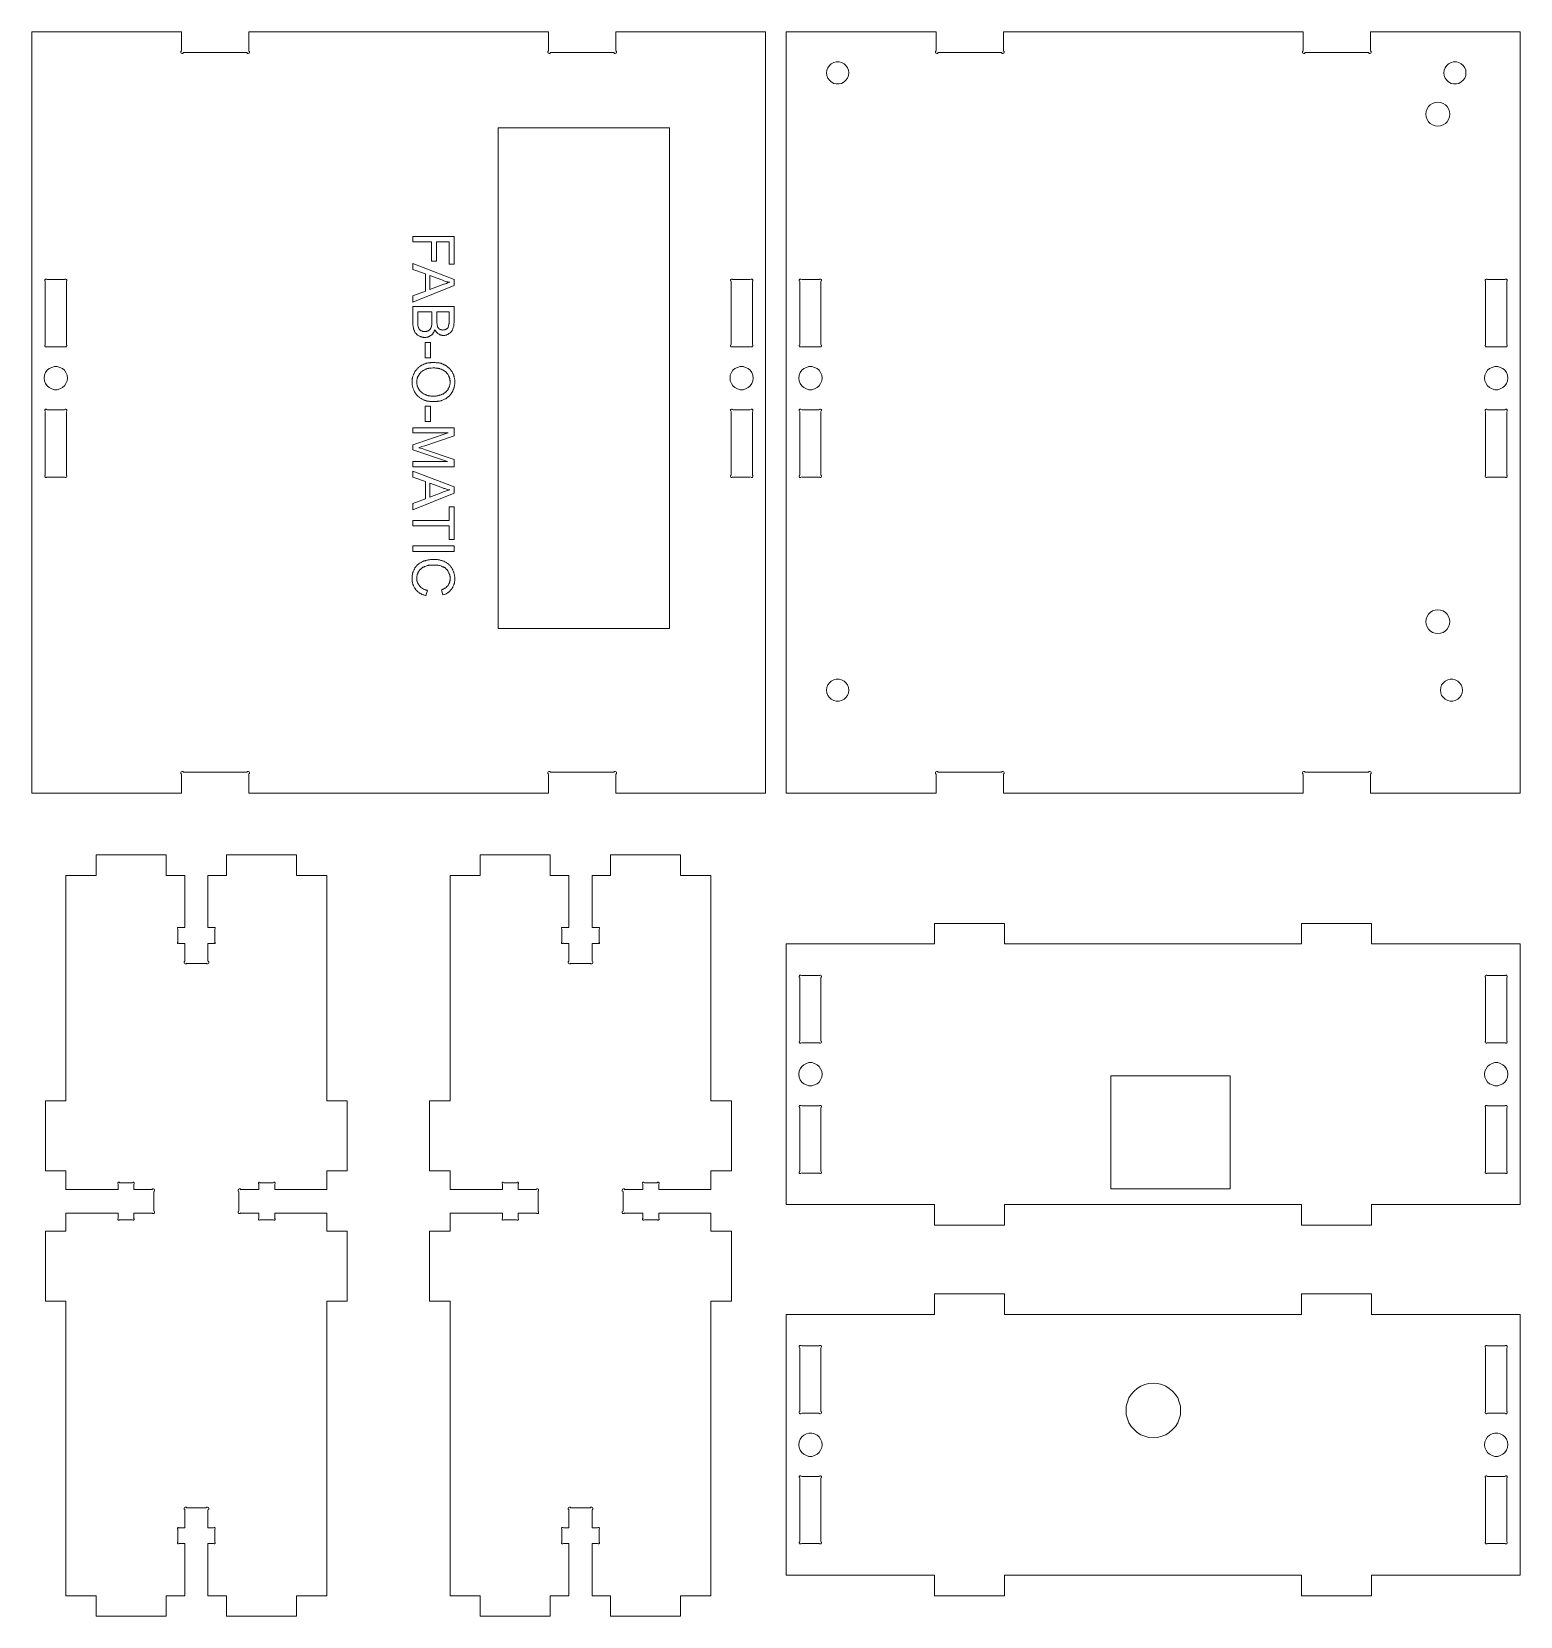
# Model space of a CAD drawing. Header units: millimetres. Extents: x 61 to 278, y 158 to 389.
import ezdxf

# ---------------------------------------------------------------- set-up
doc = ezdxf.new("R2010")
doc.units = ezdxf.units.MM
doc.header["$MEASUREMENT"] = 0
doc.layers.add('Livello 1', color=7, linetype='Continuous', lineweight=0)

msp = doc.modelspace()

# ---------------------------------------------------------------- linework, layer by layer
at = {"layer": 'Livello 1', "color": 7, "lineweight": 13}
for p, q in [((92.24, 386.31), (83.02, 386.31)), ((145.75, 386.31), (136.53, 386.31)), ((193.04, 386.31), (202.27, 386.31)), ((246.55, 386.31), (255.78, 386.31)), ((62.82, 352.95), (62.82, 343.73)), ((63.12, 353.25), (65.66, 353.25)), ((65.96, 352.95), (65.96, 343.73)), ((162.86, 352.95), (162.86, 343.73)), ((163.11, 353.25), (165.65, 353.25)), ((165.95, 352.95), (165.95, 343.73)), ((173.14, 353.25), (175.68, 353.25)), ((273.13, 353.25), (275.67, 353.25)), ((63.12, 343.43), (65.66, 343.43)), ((163.11, 343.43), (165.65, 343.43)), ((173.14, 343.43), (175.68, 343.43)), ((273.13, 343.43), (275.67, 343.43)), ((62.82, 333.95), (62.82, 324.72)), ((63.12, 334.24), (65.66, 334.24)), ((65.96, 333.95), (65.96, 324.72)), ((162.86, 333.95), (162.86, 324.72)), ((163.11, 334.24), (165.65, 334.24)), ((165.95, 333.95), (165.95, 324.72)), ((173.14, 334.24), (175.68, 334.24)), ((273.13, 334.24), (275.67, 334.24)), ((63.12, 324.42), (65.66, 324.42)), ((163.11, 324.42), (165.65, 324.42)), ((173.14, 324.42), (175.68, 324.42)), ((92.24, 281.37), (83.02, 281.37)), ((145.75, 281.37), (136.53, 281.37)), ((193.04, 281.37), (202.27, 281.37)), ((246.55, 281.37), (255.78, 281.37)), ((82.17, 256.65), (82.17, 258.51)), ((87.59, 256.65), (87.59, 258.51)), ((138.18, 256.65), (138.18, 258.51)), ((143.59, 256.65), (143.59, 258.51)), ((86.28, 253.51), (83.48, 253.51)), ((139.49, 253.51), (142.28, 253.51)), ((172.85, 251.44), (172.85, 242.21)), ((173.14, 251.74), (175.68, 251.74)), ((175.94, 251.44), (175.94, 242.21)), ((272.84, 251.44), (272.84, 242.21)), ((273.13, 251.74), (275.67, 251.74)), ((275.97, 251.44), (275.97, 242.21)), ((173.14, 241.91), (175.68, 241.91)), ((273.13, 241.91), (275.67, 241.91)), ((172.85, 232.43), (172.85, 223.2)), ((173.14, 232.73), (175.68, 232.73)), ((175.94, 232.43), (175.94, 223.2)), ((272.84, 232.43), (272.84, 223.2)), ((273.13, 232.73), (275.67, 232.73)), ((275.97, 232.43), (275.97, 223.2)), ((173.14, 222.91), (175.68, 222.91)), ((75.57, 221.51), (73.7, 221.51)), ((78.7, 220.2), (78.7, 217.45)), ((91.1, 217.45), (91.1, 220.2)), ((94.19, 221.51), (96.1, 221.51)), ((131.57, 221.51), (129.71, 221.51)), ((134.7, 217.45), (134.7, 220.2)), ((147.11, 220.2), (147.11, 217.45)), ((150.2, 221.51), (152.1, 221.51)), ((75.57, 216.13), (73.7, 216.13)), ((94.19, 216.13), (96.1, 216.13)), ((131.57, 216.13), (129.71, 216.13)), ((150.2, 216.13), (152.1, 216.13)), ((172.85, 188.19), (172.85, 197.42)), ((173.14, 197.72), (175.68, 197.72)), ((175.94, 188.19), (175.94, 197.42)), ((272.84, 188.19), (272.84, 197.42)), ((275.97, 188.19), (275.97, 197.42)), ((173.14, 187.94), (175.68, 187.94)), ((273.13, 187.94), (275.67, 187.94)), ((172.85, 169.19), (172.85, 178.46)), ((173.14, 178.71), (175.68, 178.71)), ((175.94, 169.19), (175.94, 178.46)), ((272.84, 169.19), (272.84, 178.46)), ((273.13, 178.71), (275.67, 178.71)), ((275.97, 169.19), (275.97, 178.46)), ((83.48, 174.14), (86.28, 174.14)), ((142.28, 174.14), (139.49, 174.14)), ((82.17, 171.01), (82.17, 169.14)), ((87.59, 171.01), (87.59, 169.14)), ((138.18, 171.01), (138.18, 169.14)), ((143.59, 171.01), (143.59, 169.14)), ((173.14, 168.93), (175.68, 168.93)), ((273.13, 168.93), (275.67, 168.93))]:
    msp.add_line(p, q, dxfattribs=at)
for points in [[(82.72, 386.61), (82.72, 389.36), (60.88, 389.36), (60.88, 278.32), (82.72, 278.32), (82.72, 281.07)], [(136.23, 386.61), (136.23, 389.36), (92.54, 389.36), (92.54, 386.61)], [(167.89, 278.32), (167.89, 389.36), (146.05, 389.36), (146.05, 386.61)], [(246.25, 386.61), (246.25, 389.36), (202.57, 389.36), (202.57, 386.61)], [(256.07, 386.61), (256.07, 389.36), (277.92, 389.36)], [(82.72, 386.57), (82.63, 386.48), (82.63, 386.36), (82.68, 386.23), (82.8, 386.19), (82.93, 386.19), (83.02, 386.31)], [(92.24, 386.31), (92.33, 386.19), (92.46, 386.19), (92.58, 386.23), (92.63, 386.36), (92.63, 386.48), (92.5, 386.57)], [(136.23, 386.57), (136.14, 386.48), (136.14, 386.36), (136.19, 386.23), (136.31, 386.19), (136.44, 386.19), (136.53, 386.31)], [(145.75, 386.31), (145.84, 386.19), (145.97, 386.19), (146.09, 386.23), (146.13, 386.36), (146.13, 386.48), (146.05, 386.57)], [(192.74, 386.57), (192.66, 386.48), (192.66, 386.36), (192.7, 386.23), (192.83, 386.19), (192.96, 386.19), (193.04, 386.31)], [(202.27, 386.31), (202.35, 386.19), (202.48, 386.19), (202.61, 386.23), (202.65, 386.36), (202.65, 386.48), (202.52, 386.57)], [(246.25, 386.57), (246.17, 386.48), (246.17, 386.36), (246.21, 386.23), (246.34, 386.19), (246.46, 386.19), (246.55, 386.31)], [(255.78, 386.31), (255.86, 386.19), (255.99, 386.19), (256.12, 386.23), (256.16, 386.36), (256.16, 386.48), (256.07, 386.57)], [(63.08, 353.21), (63.03, 353.29), (62.91, 353.29), (62.82, 353.25), (62.78, 353.17), (62.78, 353.04), (62.87, 353)], [(65.91, 353), (66, 353.04), (66, 353.17), (65.96, 353.25), (65.87, 353.29), (65.74, 353.29), (65.7, 353.21)], [(163.07, 353.21), (163.03, 353.29), (162.9, 353.29), (162.81, 353.25), (162.77, 353.17), (162.77, 353.04), (162.86, 353)], [(165.95, 353), (166.03, 353.04), (166.03, 353.17), (165.99, 353.25), (165.9, 353.29), (165.78, 353.29), (165.74, 353.21)], [(173.06, 353.21), (173.02, 353.29), (172.89, 353.29), (172.8, 353.25), (172.76, 353.17), (172.76, 353.04), (172.85, 353)], [(175.94, 353), (176.02, 353.04), (176.02, 353.17), (175.98, 353.25), (175.9, 353.29), (175.77, 353.29), (175.73, 353.21)], [(273.09, 353.21), (273.05, 353.29), (272.92, 353.29), (272.84, 353.25), (272.8, 353.17), (272.8, 353.04), (272.88, 353)], [(275.93, 353), (276.01, 353.04), (276.01, 353.17), (275.97, 353.25), (275.89, 353.29), (275.76, 353.29), (275.72, 353.21)], [(62.87, 343.68), (62.78, 343.64), (62.78, 343.51), (62.82, 343.43), (62.91, 343.39), (63.03, 343.39), (63.08, 343.47)], [(65.7, 343.47), (65.74, 343.39), (65.87, 343.39), (65.96, 343.43), (66, 343.51), (66, 343.64), (65.91, 343.68)], [(162.86, 343.68), (162.77, 343.64), (162.77, 343.51), (162.81, 343.43), (162.9, 343.39), (163.03, 343.39), (163.07, 343.47)], [(165.74, 343.47), (165.78, 343.39), (165.9, 343.39), (165.99, 343.43), (166.03, 343.51), (166.03, 343.64), (165.95, 343.68)], [(172.85, 343.68), (172.76, 343.64), (172.76, 343.51), (172.8, 343.43), (172.89, 343.39), (173.02, 343.39), (173.06, 343.47)], [(175.73, 343.47), (175.77, 343.39), (175.9, 343.39), (175.98, 343.43), (176.02, 343.51), (176.02, 343.64), (175.94, 343.68)], [(272.88, 343.68), (272.8, 343.64), (272.8, 343.51), (272.84, 343.43), (272.92, 343.39), (273.05, 343.39), (273.09, 343.47)], [(275.72, 343.47), (275.76, 343.39), (275.89, 343.39), (275.97, 343.43), (276.01, 343.51), (276.01, 343.64), (275.93, 343.68)], [(63.08, 334.24), (63.03, 334.33), (62.91, 334.33), (62.82, 334.29), (62.78, 334.2), (62.78, 334.07), (62.87, 334.03)], [(65.91, 334.03), (66, 334.07), (66, 334.2), (65.96, 334.29), (65.87, 334.33), (65.74, 334.33), (65.7, 334.24)], [(163.07, 334.24), (163.03, 334.33), (162.9, 334.33), (162.81, 334.29), (162.77, 334.2), (162.77, 334.07), (162.86, 334.03)], [(165.95, 334.03), (166.03, 334.07), (166.03, 334.2), (165.99, 334.29), (165.9, 334.33), (165.78, 334.33), (165.74, 334.24)], [(173.06, 334.24), (173.02, 334.33), (172.89, 334.33), (172.8, 334.29), (172.76, 334.2), (172.76, 334.07), (172.85, 334.03)], [(175.94, 334.03), (176.02, 334.07), (176.02, 334.2), (175.98, 334.29), (175.9, 334.33), (175.77, 334.33), (175.73, 334.24)], [(273.09, 334.24), (273.05, 334.33), (272.92, 334.33), (272.84, 334.29), (272.8, 334.2), (272.8, 334.07), (272.88, 334.03)], [(275.93, 334.03), (276.01, 334.07), (276.01, 334.2), (275.97, 334.29), (275.89, 334.33), (275.76, 334.33), (275.72, 334.24)], [(62.87, 324.68), (62.78, 324.63), (62.78, 324.51), (62.82, 324.42), (62.91, 324.38), (63.03, 324.38), (63.08, 324.46)], [(65.7, 324.46), (65.74, 324.38), (65.87, 324.38), (65.96, 324.42), (66, 324.51), (66, 324.63), (65.91, 324.68)], [(162.86, 324.68), (162.77, 324.63), (162.77, 324.51), (162.81, 324.42), (162.9, 324.38), (163.03, 324.38), (163.07, 324.46)], [(165.74, 324.46), (165.78, 324.38), (165.9, 324.38), (165.99, 324.42), (166.03, 324.51), (166.03, 324.63), (165.95, 324.68)], [(172.85, 324.68), (172.76, 324.63), (172.76, 324.51), (172.8, 324.42), (172.89, 324.38), (173.02, 324.38), (173.06, 324.46)], [(175.73, 324.46), (175.77, 324.38), (175.9, 324.38), (175.98, 324.42), (176.02, 324.51), (176.02, 324.63), (175.94, 324.68)], [(272.88, 324.68), (272.8, 324.63), (272.8, 324.51), (272.84, 324.42), (272.92, 324.38), (273.05, 324.38), (273.09, 324.46)], [(275.72, 324.46), (275.76, 324.38), (275.89, 324.38), (275.97, 324.42), (276.01, 324.51), (276.01, 324.63), (275.93, 324.68)], [(83.02, 281.41), (82.93, 281.5), (82.8, 281.5), (82.68, 281.45), (82.63, 281.33), (82.63, 281.2), (82.72, 281.11)], [(92.5, 281.11), (92.63, 281.2), (92.63, 281.33), (92.58, 281.45), (92.46, 281.5), (92.33, 281.5), (92.24, 281.41)], [(92.54, 281.07), (92.54, 278.32), (136.23, 278.32), (136.23, 281.07)], [(136.53, 281.41), (136.44, 281.5), (136.31, 281.5), (136.19, 281.45), (136.14, 281.33), (136.14, 281.2), (136.23, 281.11)], [(146.05, 281.11), (146.13, 281.2), (146.13, 281.33), (146.09, 281.45), (145.97, 281.5), (145.84, 281.5), (145.75, 281.41)], [(146.05, 281.07), (146.05, 278.32), (167.89, 278.32)], [(170.9, 278.32), (192.74, 278.32), (192.74, 281.07)], [(193.04, 281.41), (192.96, 281.5), (192.83, 281.5), (192.7, 281.45), (192.66, 281.33), (192.66, 281.2), (192.74, 281.11)], [(202.52, 281.11), (202.65, 281.2), (202.65, 281.33), (202.61, 281.45), (202.48, 281.5), (202.35, 281.5), (202.27, 281.41)], [(202.57, 281.07), (202.57, 278.32), (246.25, 278.32), (246.25, 281.07)], [(246.55, 281.41), (246.46, 281.5), (246.34, 281.5), (246.21, 281.45), (246.17, 281.33), (246.17, 281.2), (246.25, 281.11)], [(256.07, 281.11), (256.16, 281.2), (256.16, 281.33), (256.12, 281.45), (255.99, 281.5), (255.86, 281.5), (255.78, 281.41)], [(82.38, 258.72), (82.3, 258.76), (82.21, 258.76), (82.17, 258.72), (82.13, 258.68), (82.13, 258.59), (82.17, 258.51)], [(82.21, 256.65), (82.13, 256.56), (82.13, 256.48), (82.17, 256.43), (82.21, 256.39), (82.3, 256.39), (82.38, 256.48)], [(87.59, 258.51), (87.63, 258.59), (87.63, 258.68), (87.59, 258.72), (87.55, 258.76), (87.46, 258.76), (87.38, 258.72)], [(87.38, 256.48), (87.46, 256.39), (87.55, 256.39), (87.59, 256.43), (87.63, 256.48), (87.63, 256.56), (87.55, 256.65)], [(138.39, 258.72), (138.3, 258.76), (138.22, 258.76), (138.18, 258.72), (138.13, 258.68), (138.13, 258.59), (138.18, 258.51)], [(138.22, 256.65), (138.13, 256.56), (138.13, 256.48), (138.18, 256.43), (138.22, 256.39), (138.3, 256.39), (138.39, 256.48)], [(143.59, 258.51), (143.64, 258.59), (143.64, 258.68), (143.59, 258.72), (143.55, 258.76), (143.47, 258.76), (143.38, 258.72)], [(143.38, 256.48), (143.47, 256.39), (143.55, 256.39), (143.59, 256.43), (143.64, 256.48), (143.64, 256.56), (143.55, 256.65)], [(82.38, 256.43), (83.19, 256.43), (83.19, 253.85)], [(86.57, 253.85), (86.57, 256.43), (87.38, 256.43)], [(139.19, 253.85), (139.19, 256.43), (138.39, 256.43)], [(143.38, 256.43), (142.58, 256.43), (142.58, 253.85)], [(83.19, 253.81), (83.1, 253.72), (83.1, 253.6), (83.14, 253.47), (83.27, 253.43), (83.4, 253.43), (83.48, 253.56)], [(86.32, 253.56), (86.4, 253.43), (86.53, 253.43), (86.66, 253.47), (86.7, 253.6), (86.7, 253.72), (86.61, 253.81)], [(139.19, 253.81), (139.11, 253.72), (139.11, 253.6), (139.15, 253.47), (139.28, 253.43), (139.4, 253.43), (139.49, 253.56)], [(142.32, 253.56), (142.41, 253.43), (142.54, 253.43), (142.66, 253.47), (142.71, 253.6), (142.71, 253.72), (142.62, 253.81)], [(173.06, 251.69), (173.02, 251.78), (172.89, 251.78), (172.8, 251.74), (172.76, 251.65), (172.76, 251.52), (172.85, 251.48)], [(175.94, 251.48), (176.02, 251.52), (176.02, 251.65), (175.98, 251.74), (175.9, 251.78), (175.77, 251.78), (175.73, 251.69)], [(273.09, 251.69), (273.05, 251.78), (272.92, 251.78), (272.84, 251.74), (272.8, 251.65), (272.8, 251.52), (272.88, 251.48)], [(275.93, 251.48), (276.01, 251.52), (276.01, 251.65), (275.97, 251.74), (275.89, 251.78), (275.76, 251.78), (275.72, 251.69)], [(172.85, 242.17), (172.76, 242.13), (172.76, 242), (172.8, 241.91), (172.89, 241.87), (173.02, 241.87), (173.06, 241.96)], [(175.73, 241.96), (175.77, 241.87), (175.9, 241.87), (175.98, 241.91), (176.02, 242), (176.02, 242.13), (175.94, 242.17)], [(272.88, 242.17), (272.8, 242.13), (272.8, 242), (272.84, 241.91), (272.92, 241.87), (273.05, 241.87), (273.09, 241.96)], [(275.72, 241.96), (275.76, 241.87), (275.89, 241.87), (275.97, 241.91), (276.01, 242), (276.01, 242.13), (275.93, 242.17)], [(173.06, 232.73), (173.02, 232.81), (172.89, 232.81), (172.8, 232.77), (172.76, 232.69), (172.76, 232.56), (172.85, 232.52)], [(175.94, 232.52), (176.02, 232.56), (176.02, 232.69), (175.98, 232.77), (175.9, 232.81), (175.77, 232.81), (175.73, 232.73)], [(273.09, 232.73), (273.05, 232.81), (272.92, 232.81), (272.84, 232.77), (272.8, 232.69), (272.8, 232.56), (272.88, 232.52)], [(275.93, 232.52), (276.01, 232.56), (276.01, 232.69), (275.97, 232.77), (275.89, 232.81), (275.76, 232.81), (275.72, 232.73)], [(172.85, 223.16), (172.76, 223.12), (172.76, 222.99), (172.8, 222.91), (172.89, 222.86), (173.02, 222.86), (173.06, 222.95)], [(175.73, 222.95), (175.77, 222.86), (175.9, 222.86), (175.98, 222.91), (176.02, 222.99), (176.02, 223.12), (175.94, 223.16)], [(272.88, 223.16), (272.8, 223.12), (272.8, 222.99), (272.84, 222.91), (272.92, 222.86), (273.05, 222.86), (273.09, 222.95)], [(275.72, 222.95), (275.76, 222.86), (275.89, 222.86), (275.97, 222.91), (276.01, 222.99), (276.01, 223.12), (275.93, 223.16)], [(73.7, 221.55), (73.62, 221.59), (73.53, 221.59), (73.49, 221.55), (73.45, 221.51), (73.45, 221.42), (73.49, 221.34)], [(75.78, 221.34), (75.82, 221.42), (75.82, 221.51), (75.78, 221.55), (75.73, 221.59), (75.65, 221.59), (75.57, 221.55)], [(78.36, 220.54), (75.78, 220.54), (75.78, 221.3)], [(78.66, 220.24), (78.78, 220.32), (78.78, 220.45), (78.74, 220.58), (78.61, 220.62), (78.49, 220.62), (78.4, 220.49)], [(91.36, 220.49), (91.27, 220.62), (91.14, 220.62), (91.02, 220.58), (90.97, 220.45), (90.97, 220.32), (91.1, 220.24)], [(93.98, 221.3), (93.98, 220.54), (91.4, 220.54)], [(94.19, 221.55), (94.11, 221.59), (94.02, 221.59), (93.98, 221.55), (93.94, 221.51), (93.94, 221.42), (94.02, 221.34)], [(96.31, 221.34), (96.35, 221.42), (96.35, 221.51), (96.31, 221.55), (96.27, 221.59), (96.18, 221.59), (96.1, 221.55)], [(129.71, 221.55), (129.62, 221.59), (129.54, 221.59), (129.5, 221.55), (129.46, 221.51), (129.46, 221.42), (129.5, 221.34)], [(131.74, 221.34), (131.83, 221.42), (131.83, 221.51), (131.78, 221.55), (131.74, 221.59), (131.66, 221.59), (131.57, 221.55)], [(131.78, 221.3), (131.78, 220.54), (134.37, 220.54)], [(134.66, 220.24), (134.79, 220.32), (134.79, 220.45), (134.75, 220.58), (134.62, 220.62), (134.49, 220.62), (134.41, 220.49)], [(147.36, 220.49), (147.28, 220.62), (147.15, 220.62), (147.02, 220.58), (146.98, 220.45), (146.98, 220.32), (147.11, 220.24)], [(147.4, 220.54), (149.99, 220.54), (149.99, 221.3)], [(150.2, 221.55), (150.11, 221.59), (150.03, 221.59), (149.99, 221.55), (149.94, 221.51), (149.94, 221.42), (149.99, 221.34)], [(152.32, 221.34), (152.36, 221.42), (152.36, 221.51), (152.32, 221.55), (152.27, 221.59), (152.19, 221.59), (152.1, 221.55)], [(78.4, 217.15), (78.49, 217.02), (78.61, 217.02), (78.74, 217.06), (78.78, 217.19), (78.78, 217.32), (78.66, 217.4)], [(91.1, 217.4), (90.97, 217.32), (90.97, 217.19), (91.02, 217.06), (91.14, 217.02), (91.27, 217.02), (91.36, 217.15)], [(134.41, 217.15), (134.49, 217.02), (134.62, 217.02), (134.75, 217.06), (134.79, 217.19), (134.79, 217.32), (134.66, 217.4)], [(147.11, 217.4), (146.98, 217.32), (146.98, 217.19), (147.02, 217.06), (147.15, 217.02), (147.28, 217.02), (147.36, 217.15)], [(73.49, 216.34), (73.45, 216.26), (73.45, 216.18), (73.49, 216.13), (73.53, 216.09), (73.62, 216.09), (73.7, 216.13)], [(75.57, 216.13), (75.65, 216.09), (75.73, 216.09), (75.78, 216.13), (75.82, 216.18), (75.82, 216.26), (75.73, 216.34)], [(75.78, 216.34), (75.78, 217.11), (78.36, 217.11)], [(91.4, 217.11), (93.98, 217.11), (93.98, 216.34)], [(93.98, 216.34), (93.94, 216.26), (93.94, 216.18), (93.98, 216.13), (94.02, 216.09), (94.11, 216.09), (94.19, 216.13)], [(96.1, 216.13), (96.18, 216.09), (96.27, 216.09), (96.31, 216.13), (96.35, 216.18), (96.35, 216.26), (96.27, 216.34)], [(129.54, 216.34), (129.46, 216.26), (129.46, 216.18), (129.5, 216.13), (129.54, 216.09), (129.62, 216.09), (129.71, 216.13)], [(131.57, 216.13), (131.66, 216.09), (131.74, 216.09), (131.78, 216.13), (131.83, 216.18), (131.83, 216.26), (131.78, 216.34)], [(134.37, 217.11), (131.78, 217.11), (131.78, 216.34)], [(149.99, 216.34), (149.99, 217.11), (147.4, 217.11)], [(150.03, 216.34), (149.94, 216.26), (149.94, 216.18), (149.99, 216.13), (150.03, 216.09), (150.11, 216.09), (150.2, 216.13)], [(152.1, 216.13), (152.19, 216.09), (152.27, 216.09), (152.32, 216.13), (152.36, 216.18), (152.36, 216.26), (152.32, 216.34)], [(173.06, 197.72), (173.02, 197.8), (172.89, 197.8), (172.8, 197.76), (172.76, 197.68), (172.76, 197.55), (172.85, 197.51)], [(175.94, 197.51), (176.02, 197.55), (176.02, 197.68), (175.98, 197.76), (175.9, 197.8), (175.77, 197.8), (175.73, 197.72)], [(273.09, 197.72), (273.05, 197.8), (272.92, 197.8), (272.84, 197.76), (272.8, 197.68), (272.8, 197.55), (272.88, 197.51)], [(275.93, 197.51), (276.01, 197.55), (276.01, 197.68), (275.97, 197.76), (275.89, 197.8), (275.76, 197.8), (275.72, 197.72)], [(172.85, 188.15), (172.76, 188.11), (172.76, 187.98), (172.8, 187.9), (172.89, 187.85), (173.02, 187.85), (173.06, 187.94)], [(175.73, 187.94), (175.77, 187.85), (175.9, 187.85), (175.98, 187.9), (176.02, 187.98), (176.02, 188.11), (175.94, 188.15)], [(272.88, 188.15), (272.8, 188.11), (272.8, 187.98), (272.84, 187.9), (272.92, 187.85), (273.05, 187.85), (273.09, 187.94)], [(275.72, 187.94), (275.76, 187.85), (275.89, 187.85), (275.97, 187.9), (276.01, 187.98), (276.01, 188.11), (275.93, 188.15)], [(173.06, 178.71), (173.02, 178.79), (172.89, 178.79), (172.8, 178.75), (172.76, 178.67), (172.76, 178.54), (172.85, 178.5)], [(175.94, 178.5), (176.02, 178.54), (176.02, 178.67), (175.98, 178.75), (175.9, 178.79), (175.77, 178.79), (175.73, 178.71)], [(273.09, 178.71), (273.05, 178.79), (272.92, 178.79), (272.84, 178.75), (272.8, 178.67), (272.8, 178.54), (272.88, 178.5)], [(275.93, 178.5), (276.01, 178.54), (276.01, 178.67), (275.97, 178.75), (275.89, 178.79), (275.76, 178.79), (275.72, 178.71)], [(82.38, 171.22), (83.19, 171.22), (83.19, 173.8)], [(83.48, 174.1), (83.4, 174.22), (83.27, 174.22), (83.14, 174.18), (83.1, 174.05), (83.1, 173.93), (83.23, 173.84)], [(86.57, 173.84), (86.7, 173.93), (86.7, 174.05), (86.66, 174.18), (86.53, 174.22), (86.4, 174.22), (86.32, 174.1)], [(86.57, 173.8), (86.57, 171.22), (87.38, 171.22)], [(139.19, 173.8), (139.19, 171.22), (138.39, 171.22)], [(139.49, 174.1), (139.4, 174.22), (139.28, 174.22), (139.15, 174.18), (139.11, 174.05), (139.11, 173.93), (139.23, 173.84)], [(142.58, 173.84), (142.71, 173.93), (142.71, 174.05), (142.66, 174.18), (142.54, 174.22), (142.41, 174.22), (142.32, 174.1)], [(143.38, 171.22), (142.58, 171.22), (142.58, 173.8)], [(82.38, 171.22), (82.3, 171.26), (82.21, 171.26), (82.17, 171.22), (82.13, 171.17), (82.13, 171.09), (82.21, 171.01)], [(87.59, 171.01), (87.63, 171.09), (87.63, 171.17), (87.59, 171.22), (87.55, 171.26), (87.46, 171.26), (87.38, 171.22)], [(138.39, 171.22), (138.3, 171.26), (138.22, 171.26), (138.18, 171.22), (138.13, 171.17), (138.13, 171.09), (138.18, 171.01)], [(143.59, 171.01), (143.64, 171.09), (143.64, 171.17), (143.59, 171.22), (143.55, 171.26), (143.47, 171.26), (143.38, 171.22)], [(82.17, 169.14), (82.13, 169.06), (82.13, 168.97), (82.17, 168.93), (82.21, 168.89), (82.3, 168.89), (82.38, 168.93)], [(87.38, 168.93), (87.46, 168.89), (87.55, 168.89), (87.59, 168.93), (87.63, 168.97), (87.63, 169.06), (87.55, 169.14)], [(138.22, 169.14), (138.13, 169.06), (138.13, 168.97), (138.18, 168.93), (138.22, 168.89), (138.3, 168.89), (138.39, 168.93)], [(143.38, 168.93), (143.47, 168.89), (143.55, 168.89), (143.59, 168.93), (143.64, 168.97), (143.64, 169.06), (143.59, 169.14)], [(172.85, 169.14), (172.76, 169.1), (172.76, 168.97), (172.8, 168.89), (172.89, 168.85), (173.02, 168.85), (173.06, 168.93)], [(175.73, 168.93), (175.77, 168.85), (175.9, 168.85), (175.98, 168.89), (176.02, 168.97), (176.02, 169.1), (175.94, 169.14)], [(272.88, 169.14), (272.8, 169.1), (272.8, 168.97), (272.84, 168.89), (272.92, 168.85), (273.05, 168.85), (273.09, 168.93)], [(275.72, 168.93), (275.76, 168.85), (275.89, 168.85), (275.97, 168.89), (276.01, 168.97), (276.01, 169.1), (275.93, 169.14)]]:
    msp.add_lwpolyline(points, dxfattribs=at)
for points in [[(176.78, 383.35), (176.83, 382.97), (176.95, 382.59), (177.21, 382.29), (177.46, 382.04), (177.84, 381.83), (178.18, 381.74), (178.6, 381.74), (178.94, 381.83), (179.32, 382.04), (179.58, 382.29), (179.83, 382.59), (179.96, 382.97), (180, 383.35), (179.96, 383.73), (179.83, 384.11), (179.58, 384.41), (179.32, 384.66), (178.94, 384.87), (178.6, 384.96), (178.18, 384.96), (177.84, 384.87), (177.46, 384.66), (177.21, 384.41), (176.95, 384.11), (176.83, 383.73)], [(266.78, 383.35), (266.83, 382.97), (266.95, 382.59), (267.21, 382.29), (267.46, 382.04), (267.84, 381.83), (268.18, 381.74), (268.61, 381.74), (268.94, 381.83), (269.32, 382.04), (269.58, 382.29), (269.83, 382.59), (269.96, 382.97), (270, 383.35), (269.96, 383.73), (269.83, 384.11), (269.58, 384.41), (269.32, 384.66), (268.94, 384.87), (268.61, 384.96), (268.18, 384.96), (267.84, 384.87), (267.46, 384.66), (267.21, 384.41), (266.95, 384.11), (266.83, 383.73)], [(264.16, 377.34), (264.2, 376.96), (264.33, 376.58), (264.54, 376.24), (264.8, 375.98), (265.13, 375.77), (265.51, 375.64), (265.9, 375.6), (266.28, 375.64), (266.66, 375.77), (267, 375.98), (267.25, 376.24), (267.46, 376.58), (267.59, 376.96), (267.63, 377.34), (267.59, 377.72), (267.46, 378.1), (267.25, 378.44), (267, 378.69), (266.66, 378.9), (266.28, 379.03), (265.9, 379.07), (265.51, 379.03), (265.13, 378.9), (264.8, 378.69), (264.54, 378.44), (264.33, 378.1), (264.2, 377.72)], [(153.88, 375.35), (153.88, 302.32), (128.91, 302.32), (128.91, 375.35)], [(116.46, 358.71), (119.17, 358.71), (119.17, 355.88), (119.89, 355.88), (119.89, 358.71), (121.75, 358.71), (121.75, 355.45), (122.47, 355.45), (122.47, 359.52), (116.46, 359.52)], [(116.46, 354.69), (118.28, 354.05), (118.28, 351.51), (116.46, 350.84), (116.46, 349.91), (122.47, 352.36), (122.47, 353.25), (116.46, 355.54)], [(118.24, 341.82), (119, 341.82), (119, 344.06), (118.24, 344.06)], [(66.08, 338.86), (66.04, 339.28), (65.87, 339.66), (65.66, 340), (65.36, 340.25), (64.98, 340.42), (64.6, 340.55), (64.18, 340.55), (63.8, 340.42), (63.42, 340.25), (63.12, 340), (62.91, 339.66), (62.74, 339.28), (62.7, 338.86), (62.74, 338.43), (62.91, 338.05), (63.12, 337.71), (63.42, 337.46), (63.8, 337.29), (64.18, 337.16), (64.6, 337.16), (64.98, 337.29), (65.36, 337.46), (65.66, 337.71), (65.87, 338.05), (66.04, 338.43)], [(166.07, 338.86), (166.03, 339.28), (165.86, 339.66), (165.65, 340), (165.35, 340.25), (164.97, 340.42), (164.59, 340.55), (164.17, 340.55), (163.79, 340.42), (163.41, 340.25), (163.11, 340), (162.9, 339.66), (162.73, 339.28), (162.69, 338.86), (162.73, 338.43), (162.9, 338.05), (163.11, 337.71), (163.41, 337.46), (163.79, 337.29), (164.17, 337.16), (164.59, 337.16), (164.97, 337.29), (165.35, 337.46), (165.65, 337.71), (165.86, 338.05), (166.03, 338.43)], [(172.72, 338.86), (172.76, 338.43), (172.93, 338.05), (173.14, 337.71), (173.44, 337.46), (173.82, 337.29), (174.2, 337.16), (174.63, 337.16), (175.01, 337.29), (175.39, 337.46), (175.68, 337.71), (175.9, 338.05), (176.06, 338.43), (176.11, 338.86), (176.06, 339.28), (175.9, 339.66), (175.68, 340), (175.39, 340.25), (175.01, 340.42), (174.63, 340.55), (174.2, 340.55), (173.82, 340.42), (173.44, 340.25), (173.14, 340), (172.93, 339.66), (172.76, 339.28)], [(272.71, 338.86), (272.75, 338.43), (272.92, 338.05), (273.13, 337.71), (273.43, 337.46), (273.81, 337.29), (274.19, 337.16), (274.62, 337.16), (275, 337.29), (275.38, 337.46), (275.67, 337.71), (275.89, 338.05), (276.06, 338.43), (276.1, 338.86), (276.06, 339.28), (275.89, 339.66), (275.67, 340), (275.38, 340.25), (275, 340.42), (274.62, 340.55), (274.19, 340.55), (273.81, 340.42), (273.43, 340.25), (273.13, 340), (272.92, 339.66), (272.75, 339.28)], [(118.24, 332.51), (119, 332.51), (119, 334.75), (118.24, 334.75)], [(116.46, 324.42), (118.28, 323.79), (118.28, 321.25), (116.46, 320.57), (116.46, 319.64), (122.47, 322.09), (122.47, 322.98), (116.46, 325.27)], [(116.46, 317.31), (121.75, 317.31), (121.75, 315.32), (122.47, 315.32), (122.47, 320.1), (121.75, 320.1), (121.75, 318.11), (116.46, 318.11)], [(116.46, 313.58), (122.47, 313.58), (122.47, 314.39), (116.46, 314.39)], [(264.16, 303.34), (264.2, 302.96), (264.33, 302.58), (264.54, 302.24), (264.8, 301.98), (265.13, 301.77), (265.51, 301.65), (265.9, 301.6), (266.28, 301.65), (266.66, 301.77), (267, 301.98), (267.25, 302.24), (267.46, 302.58), (267.59, 302.96), (267.63, 303.34), (267.59, 303.72), (267.46, 304.1), (267.25, 304.44), (267, 304.69), (266.66, 304.91), (266.28, 305.03), (265.9, 305.08), (265.51, 305.03), (265.13, 304.91), (264.8, 304.69), (264.54, 304.44), (264.33, 304.1), (264.2, 303.72)], [(176.78, 293.35), (176.83, 292.97), (176.95, 292.59), (177.21, 292.29), (177.46, 292.04), (177.84, 291.82), (178.18, 291.74), (178.6, 291.74), (178.94, 291.82), (179.32, 292.04), (179.58, 292.29), (179.83, 292.59), (179.96, 292.97), (180, 293.35), (179.96, 293.73), (179.83, 294.11), (179.58, 294.41), (179.32, 294.66), (178.94, 294.87), (178.6, 294.96), (178.18, 294.96), (177.84, 294.87), (177.46, 294.66), (177.21, 294.41), (176.95, 294.11), (176.83, 293.73)], [(266.28, 293.35), (266.32, 292.97), (266.45, 292.59), (266.7, 292.29), (266.95, 292.04), (267.34, 291.82), (267.67, 291.74), (268.1, 291.74), (268.44, 291.82), (268.82, 292.04), (269.07, 292.29), (269.32, 292.59), (269.45, 292.97), (269.49, 293.35), (269.45, 293.73), (269.32, 294.11), (269.07, 294.41), (268.82, 294.66), (268.44, 294.87), (268.1, 294.96), (267.67, 294.96), (267.34, 294.87), (266.95, 294.66), (266.7, 294.41), (266.45, 294.11), (266.32, 293.73)], [(176.11, 237.34), (176.06, 237.77), (175.9, 238.15), (175.68, 238.48), (175.39, 238.74), (175.01, 238.91), (174.63, 239.04), (174.2, 239.04), (173.82, 238.91), (173.44, 238.74), (173.14, 238.48), (172.93, 238.15), (172.76, 237.77), (172.72, 237.34), (172.76, 236.92), (172.93, 236.54), (173.14, 236.2), (173.44, 235.94), (173.82, 235.78), (174.2, 235.65), (174.63, 235.65), (175.01, 235.78), (175.39, 235.94), (175.68, 236.2), (175.9, 236.54), (176.06, 236.92)], [(276.1, 237.34), (276.06, 237.77), (275.89, 238.15), (275.67, 238.48), (275.38, 238.74), (275, 238.91), (274.62, 239.04), (274.19, 239.04), (273.81, 238.91), (273.43, 238.74), (273.13, 238.48), (272.92, 238.15), (272.75, 237.77), (272.71, 237.34), (272.75, 236.92), (272.92, 236.54), (273.13, 236.2), (273.43, 235.94), (273.81, 235.78), (274.19, 235.65), (274.62, 235.65), (275, 235.78), (275.38, 235.94), (275.67, 236.2), (275.89, 236.54), (276.06, 236.92)], [(218.23, 237.13), (235.63, 237.13), (235.63, 220.62), (218.23, 220.62)], [(220.43, 188.32), (220.47, 187.68), (220.64, 187.09), (220.85, 186.5), (221.19, 185.99), (221.62, 185.53), (222.08, 185.1), (222.59, 184.76), (223.18, 184.55), (223.77, 184.38), (224.41, 184.34), (225.04, 184.38), (225.64, 184.55), (226.23, 184.76), (226.74, 185.1), (227.2, 185.53), (227.63, 185.99), (227.97, 186.5), (228.18, 187.09), (228.35, 187.68), (228.39, 188.32), (228.35, 188.95), (228.18, 189.55), (227.97, 190.14), (227.63, 190.65), (227.2, 191.11), (226.74, 191.54), (226.23, 191.88), (225.64, 192.09), (225.04, 192.26), (224.41, 192.3), (223.77, 192.26), (223.18, 192.09), (222.59, 191.88), (222.08, 191.54), (221.62, 191.11), (221.19, 190.65), (220.85, 190.14), (220.64, 189.55), (220.47, 188.95)], [(172.72, 183.32), (172.76, 182.9), (172.93, 182.52), (173.14, 182.18), (173.44, 181.93), (173.82, 181.76), (174.2, 181.63), (174.63, 181.63), (175.01, 181.76), (175.39, 181.93), (175.68, 182.18), (175.9, 182.52), (176.06, 182.9), (176.11, 183.32), (176.06, 183.75), (175.9, 184.13), (175.68, 184.47), (175.39, 184.72), (175.01, 184.89), (174.63, 185.02), (174.2, 185.02), (173.82, 184.89), (173.44, 184.72), (173.14, 184.47), (172.93, 184.13), (172.76, 183.75)], [(272.71, 183.32), (272.75, 182.9), (272.92, 182.52), (273.13, 182.18), (273.43, 181.93), (273.81, 181.76), (274.19, 181.63), (274.62, 181.63), (275, 181.76), (275.38, 181.93), (275.67, 182.18), (275.89, 182.52), (276.06, 182.9), (276.1, 183.32), (276.06, 183.75), (275.89, 184.13), (275.67, 184.47), (275.38, 184.72), (275, 184.89), (274.62, 185.02), (274.19, 185.02), (273.81, 184.89), (273.43, 184.72), (273.13, 184.47), (272.92, 184.13), (272.75, 183.75)]]:
    msp.add_lwpolyline(points, close=True, dxfattribs=at)
for points in [[(170.9, 389.36), (170.9, 389.36), (170.9, 278.32), (170.9, 278.32)], [(170.9, 389.36), (170.9, 389.36), (192.74, 389.36), (192.74, 389.36)], [(192.74, 389.36), (192.74, 389.36), (192.74, 386.61), (192.74, 386.61)], [(277.92, 389.36), (277.92, 389.36), (277.92, 278.32), (277.92, 278.32)], [(172.85, 343.73), (172.85, 343.73), (172.85, 352.95), (172.85, 352.95)], [(175.94, 343.73), (175.94, 343.73), (175.94, 352.95), (175.94, 352.95)], [(272.84, 343.73), (272.84, 343.73), (272.84, 352.95), (272.84, 352.95)], [(275.97, 343.73), (275.97, 343.73), (275.97, 352.95), (275.97, 352.95)], [(119.21, 347.15), (119.21, 347.15), (119.21, 348.51), (119.21, 348.51)], [(121.75, 347.32), (121.75, 347.32), (121.75, 348.51), (121.75, 348.51)], [(172.85, 324.72), (172.85, 324.72), (172.85, 333.95), (172.85, 333.95)], [(175.94, 324.72), (175.94, 324.72), (175.94, 333.95), (175.94, 333.95)], [(272.84, 324.72), (272.84, 324.72), (272.84, 333.95), (272.84, 333.95)], [(275.97, 324.72), (275.97, 324.72), (275.97, 333.95), (275.97, 333.95)], [(273.13, 324.42), (273.13, 324.42), (275.67, 324.42), (275.67, 324.42)], [(118.58, 307.91), (118.58, 307.91), (118.36, 307.11), (118.36, 307.11)], [(120.82, 307.23), (120.82, 307.23), (120.61, 308), (120.61, 308)], [(80.48, 266.34), (80.48, 266.34), (80.48, 269.35), (80.48, 269.35)], [(99.48, 266.34), (99.48, 266.34), (99.48, 269.35), (99.48, 269.35)], [(126.28, 266.34), (126.28, 266.34), (126.28, 269.35), (126.28, 269.35)], [(145.29, 266.34), (145.29, 266.34), (145.29, 269.35), (145.29, 269.35)], [(159.89, 266.34), (159.89, 266.34), (155.49, 266.34), (155.49, 266.34)], [(159.89, 233.45), (159.89, 233.45), (159.89, 266.34), (159.89, 266.34)], [(202.73, 256.35), (202.73, 256.35), (246.04, 256.35), (246.04, 256.35)], [(65.87, 233.45), (65.87, 233.45), (62.91, 233.45), (62.91, 233.45)], [(159.89, 233.45), (159.89, 233.45), (162.9, 233.45), (162.9, 233.45)], [(103.89, 223.24), (103.89, 223.24), (106.89, 223.24), (106.89, 223.24)], [(121.88, 223.24), (121.88, 223.24), (118.87, 223.24), (118.87, 223.24)], [(273.13, 222.91), (273.13, 222.91), (275.67, 222.91), (275.67, 222.91)], [(246.04, 218.33), (246.04, 218.33), (202.73, 218.33), (202.73, 218.33)], [(65.87, 214.44), (65.87, 214.44), (62.91, 214.44), (62.91, 214.44)], [(159.89, 214.44), (159.89, 214.44), (162.9, 214.44), (162.9, 214.44)], [(65.87, 204.24), (65.87, 204.24), (65.87, 161.31), (65.87, 161.31)], [(103.89, 204.24), (103.89, 204.24), (106.89, 204.24), (106.89, 204.24)], [(103.89, 204.24), (103.89, 204.24), (103.89, 161.31), (103.89, 161.31)], [(121.88, 204.24), (121.88, 204.24), (118.87, 204.24), (118.87, 204.24)], [(121.88, 204.24), (121.88, 204.24), (121.88, 161.31), (121.88, 161.31)], [(159.89, 161.31), (159.89, 161.31), (159.89, 204.24), (159.89, 204.24)], [(246.04, 202.33), (246.04, 202.33), (202.73, 202.33), (202.73, 202.33)], [(273.13, 197.72), (273.13, 197.72), (275.67, 197.72), (275.67, 197.72)], [(170.9, 164.32), (170.9, 164.32), (192.53, 164.32), (192.53, 164.32)], [(202.73, 164.32), (202.73, 164.32), (246.04, 164.32), (246.04, 164.32)], [(70.27, 161.31), (70.27, 161.31), (65.87, 161.31), (65.87, 161.31)], [(103.89, 161.31), (103.89, 161.31), (99.48, 161.31), (99.48, 161.31)], [(121.88, 161.31), (121.88, 161.31), (126.28, 161.31), (126.28, 161.31)], [(155.49, 161.31), (155.49, 161.31), (159.89, 161.31), (159.89, 161.31)]]:
    msp.add_open_spline(points, degree=3, dxfattribs=at)
for points, knots in [([(120.57, 352.4), (120.57, 352.4), (118.91, 351.77), (118.91, 351.77), (118.91, 351.77), (118.91, 353.8), (118.91, 353.8), (118.91, 353.8), (120.69, 353.17), (120.69, 353.17)], [0, 0, 0, 0, 1, 1, 1, 2, 2, 2, 3, 3, 3, 3]), ([(120.57, 352.4), (120.57, 352.4), (120.9, 352.53), (120.9, 352.53), (120.9, 352.53), (121.03, 352.57), (121.03, 352.57), (121.03, 352.57), (121.2, 352.62), (121.2, 352.62), (121.2, 352.62), (121.37, 352.66), (121.37, 352.66), (121.37, 352.66), (121.5, 352.74), (121.5, 352.74), (121.5, 352.74), (121.84, 352.83), (121.84, 352.83)], [0, 0, 0, 0, 1, 1, 1, 2, 2, 2, 3, 3, 3, 4, 4, 4, 5, 5, 5, 6, 6, 6, 6]), ([(121.84, 352.83), (121.84, 352.83), (121.54, 352.87), (121.54, 352.87), (121.54, 352.87), (121.37, 352.91), (121.37, 352.91), (121.37, 352.91), (121.24, 352.95), (121.24, 352.95), (121.24, 352.95), (121.12, 353), (121.12, 353), (121.12, 353), (120.95, 353.04), (120.95, 353.04), (120.95, 353.04), (120.69, 353.17), (120.69, 353.17)], [0, 0, 0, 0, 1, 1, 1, 2, 2, 2, 3, 3, 3, 4, 4, 4, 5, 5, 5, 6, 6, 6, 6]), ([(122.47, 347.07), (122.47, 347.07), (122.47, 349.31), (122.47, 349.31), (122.47, 349.31), (116.46, 349.31), (116.46, 349.31), (116.46, 349.31), (116.46, 347.03), (116.46, 347.03)], [0, 0, 0, 0, 1, 1, 1, 2, 2, 2, 3, 3, 3, 3]), ([(116.54, 346.05), (116.54, 346.05), (116.54, 346.18), (116.54, 346.18), (116.54, 346.18), (116.5, 346.31), (116.5, 346.31), (116.5, 346.31), (116.5, 346.43), (116.5, 346.43), (116.5, 346.43), (116.5, 346.48), (116.5, 346.48), (116.5, 346.48), (116.46, 346.56), (116.46, 346.56), (116.46, 346.56), (116.46, 346.65), (116.46, 346.65), (116.46, 346.65), (116.46, 346.77), (116.46, 346.77), (116.46, 346.77), (116.46, 347.03), (116.46, 347.03)], [0, 0, 0, 0, 1, 1, 1, 2, 2, 2, 3, 3, 3, 4, 4, 4, 5, 5, 5, 6, 6, 6, 7, 7, 7, 8, 8, 8, 8]), ([(117.18, 347.03), (117.18, 347.03), (117.18, 348.51), (117.18, 348.51), (117.18, 348.51), (119.21, 348.51), (119.21, 348.51)], [0, 0, 0, 0, 1, 1, 1, 2, 2, 2, 2]), ([(117.18, 347.03), (117.18, 347.03), (117.18, 346.9), (117.18, 346.9), (117.18, 346.9), (117.18, 346.77), (117.18, 346.77), (117.18, 346.77), (117.18, 346.69), (117.18, 346.69), (117.18, 346.69), (117.18, 346.65), (117.18, 346.65), (117.18, 346.65), (117.18, 346.48), (117.18, 346.48)], [0, 0, 0, 0, 1, 1, 1, 2, 2, 2, 3, 3, 3, 4, 4, 4, 5, 5, 5, 5]), ([(119.13, 346.27), (119.13, 346.27), (119.17, 346.35), (119.17, 346.35), (119.17, 346.35), (119.17, 346.48), (119.17, 346.48), (119.17, 346.48), (119.21, 346.6), (119.21, 346.6), (119.21, 346.6), (119.21, 346.65), (119.21, 346.65), (119.21, 346.65), (119.21, 346.69), (119.21, 346.69), (119.21, 346.69), (119.21, 346.82), (119.21, 346.82), (119.21, 346.82), (119.21, 346.9), (119.21, 346.9), (119.21, 346.9), (119.21, 347.03), (119.21, 347.03), (119.21, 347.03), (119.21, 347.15), (119.21, 347.15)], [0, 0, 0, 0, 1, 1, 1, 2, 2, 2, 3, 3, 3, 4, 4, 4, 5, 5, 5, 6, 6, 6, 7, 7, 7, 8, 8, 8, 9, 9, 9, 9]), ([(119.93, 347.24), (119.93, 347.24), (119.93, 348.51), (119.93, 348.51), (119.93, 348.51), (121.75, 348.51), (121.75, 348.51)], [0, 0, 0, 0, 1, 1, 1, 2, 2, 2, 2]), ([(119.93, 347.24), (119.93, 347.24), (119.93, 347.03), (119.93, 347.03), (119.93, 347.03), (119.93, 346.94), (119.93, 346.94), (119.93, 346.94), (119.93, 346.86), (119.93, 346.86), (119.93, 346.86), (119.97, 346.77), (119.97, 346.77), (119.97, 346.77), (119.97, 346.65), (119.97, 346.65), (119.97, 346.65), (119.97, 346.56), (119.97, 346.56), (119.97, 346.56), (120.02, 346.48), (120.02, 346.48)], [0, 0, 0, 0, 1, 1, 1, 2, 2, 2, 3, 3, 3, 4, 4, 4, 5, 5, 5, 6, 6, 6, 7, 7, 7, 7]), ([(121.67, 346.43), (121.67, 346.43), (121.67, 346.52), (121.67, 346.52), (121.67, 346.52), (121.71, 346.65), (121.71, 346.65), (121.71, 346.65), (121.71, 346.77), (121.71, 346.77), (121.71, 346.77), (121.75, 346.82), (121.75, 346.82), (121.75, 346.82), (121.75, 346.86), (121.75, 346.86), (121.75, 346.86), (121.75, 346.99), (121.75, 346.99), (121.75, 346.99), (121.75, 347.11), (121.75, 347.11), (121.75, 347.11), (121.75, 347.32), (121.75, 347.32)], [0, 0, 0, 0, 1, 1, 1, 2, 2, 2, 3, 3, 3, 4, 4, 4, 5, 5, 5, 6, 6, 6, 7, 7, 7, 8, 8, 8, 8]), ([(122.47, 347.07), (122.47, 347.07), (122.47, 346.94), (122.47, 346.94), (122.47, 346.94), (122.43, 346.77), (122.43, 346.77), (122.43, 346.77), (122.43, 346.73), (122.43, 346.73), (122.43, 346.73), (122.43, 346.65), (122.43, 346.65), (122.43, 346.65), (122.43, 346.56), (122.43, 346.56), (122.43, 346.56), (122.43, 346.52), (122.43, 346.52), (122.43, 346.52), (122.43, 346.43), (122.43, 346.43), (122.43, 346.43), (122.39, 346.35), (122.39, 346.35), (122.39, 346.35), (122.39, 346.31), (122.39, 346.31), (122.39, 346.31), (122.34, 346.22), (122.34, 346.22), (122.34, 346.22), (122.3, 346.1), (122.3, 346.1), (122.3, 346.1), (122.26, 345.97), (122.26, 345.97)], [0, 0, 0, 0, 1, 1, 1, 2, 2, 2, 3, 3, 3, 4, 4, 4, 5, 5, 5, 6, 6, 6, 7, 7, 7, 8, 8, 8, 9, 9, 9, 10, 10, 10, 11, 11, 11, 12, 12, 12, 12]), ([(116.84, 345.42), (116.84, 345.42), (116.8, 345.5), (116.8, 345.5), (116.8, 345.5), (116.76, 345.55), (116.76, 345.55), (116.76, 345.55), (116.71, 345.63), (116.71, 345.63), (116.71, 345.63), (116.67, 345.67), (116.67, 345.67), (116.67, 345.67), (116.67, 345.72), (116.67, 345.72), (116.67, 345.72), (116.67, 345.76), (116.67, 345.76), (116.67, 345.76), (116.63, 345.8), (116.63, 345.8), (116.63, 345.8), (116.59, 345.88), (116.59, 345.88), (116.59, 345.88), (116.59, 345.97), (116.59, 345.97), (116.59, 345.97), (116.54, 346.05), (116.54, 346.05)], [0, 0, 0, 0, 1, 1, 1, 2, 2, 2, 3, 3, 3, 4, 4, 4, 5, 5, 5, 6, 6, 6, 7, 7, 7, 8, 8, 8, 9, 9, 9, 10, 10, 10, 10]), ([(117.39, 344.95), (117.39, 344.95), (117.35, 345), (117.35, 345), (117.35, 345), (117.26, 345.04), (117.26, 345.04), (117.26, 345.04), (117.18, 345.12), (117.18, 345.12), (117.18, 345.12), (117.14, 345.12), (117.14, 345.12), (117.14, 345.12), (117.09, 345.16), (117.09, 345.16), (117.09, 345.16), (117.05, 345.16), (117.05, 345.16), (117.05, 345.16), (117.05, 345.21), (117.05, 345.21), (117.05, 345.21), (117.01, 345.25), (117.01, 345.25), (117.01, 345.25), (116.97, 345.29), (116.97, 345.29), (116.97, 345.29), (116.92, 345.33), (116.92, 345.33), (116.92, 345.33), (116.84, 345.42), (116.84, 345.42)], [0, 0, 0, 0, 1, 1, 1, 2, 2, 2, 3, 3, 3, 4, 4, 4, 5, 5, 5, 6, 6, 6, 7, 7, 7, 8, 8, 8, 9, 9, 9, 10, 10, 10, 11, 11, 11, 11]), ([(117.18, 346.48), (117.18, 346.48), (117.22, 346.39), (117.22, 346.39), (117.22, 346.39), (117.22, 346.31), (117.22, 346.31), (117.22, 346.31), (117.26, 346.27), (117.26, 346.27), (117.26, 346.27), (117.26, 346.18), (117.26, 346.18), (117.26, 346.18), (117.31, 346.14), (117.31, 346.14), (117.31, 346.14), (117.35, 346.05), (117.35, 346.05)], [0, 0, 0, 0, 1, 1, 1, 2, 2, 2, 3, 3, 3, 4, 4, 4, 5, 5, 5, 6, 6, 6, 6]), ([(117.35, 346.05), (117.35, 346.05), (117.39, 345.97), (117.39, 345.97), (117.39, 345.97), (117.43, 345.93), (117.43, 345.93), (117.43, 345.93), (117.48, 345.88), (117.48, 345.88), (117.48, 345.88), (117.52, 345.84), (117.52, 345.84), (117.52, 345.84), (117.56, 345.84), (117.56, 345.84), (117.56, 345.84), (117.6, 345.8), (117.6, 345.8), (117.6, 345.8), (117.64, 345.76), (117.64, 345.76), (117.64, 345.76), (117.69, 345.72), (117.69, 345.72)], [0, 0, 0, 0, 1, 1, 1, 2, 2, 2, 3, 3, 3, 4, 4, 4, 5, 5, 5, 6, 6, 6, 7, 7, 7, 8, 8, 8, 8]), ([(118.19, 344.78), (118.19, 344.78), (118.11, 344.78), (118.11, 344.78), (118.11, 344.78), (117.98, 344.78), (117.98, 344.78), (117.98, 344.78), (117.94, 344.83), (117.94, 344.83), (117.94, 344.83), (117.9, 344.83), (117.9, 344.83), (117.9, 344.83), (117.86, 344.83), (117.86, 344.83), (117.86, 344.83), (117.77, 344.83), (117.77, 344.83), (117.77, 344.83), (117.73, 344.83), (117.73, 344.83), (117.73, 344.83), (117.69, 344.87), (117.69, 344.87), (117.69, 344.87), (117.64, 344.87), (117.64, 344.87), (117.64, 344.87), (117.6, 344.91), (117.6, 344.91), (117.6, 344.91), (117.52, 344.91), (117.52, 344.91), (117.52, 344.91), (117.39, 344.95), (117.39, 344.95)], [0, 0, 0, 0, 1, 1, 1, 2, 2, 2, 3, 3, 3, 4, 4, 4, 5, 5, 5, 6, 6, 6, 7, 7, 7, 8, 8, 8, 9, 9, 9, 10, 10, 10, 11, 11, 11, 12, 12, 12, 12]), ([(117.69, 345.72), (117.69, 345.72), (117.73, 345.72), (117.73, 345.72), (117.73, 345.72), (117.81, 345.67), (117.81, 345.67), (117.81, 345.67), (117.86, 345.67), (117.86, 345.67), (117.86, 345.67), (117.9, 345.63), (117.9, 345.63), (117.9, 345.63), (117.94, 345.63), (117.94, 345.63), (117.94, 345.63), (117.98, 345.63), (117.98, 345.63), (117.98, 345.63), (118.07, 345.63), (118.07, 345.63), (118.07, 345.63), (118.11, 345.63), (118.11, 345.63), (118.11, 345.63), (118.19, 345.63), (118.19, 345.63)], [0, 0, 0, 0, 1, 1, 1, 2, 2, 2, 3, 3, 3, 4, 4, 4, 5, 5, 5, 6, 6, 6, 7, 7, 7, 8, 8, 8, 9, 9, 9, 9]), ([(118.19, 345.63), (118.19, 345.63), (118.28, 345.63), (118.28, 345.63), (118.28, 345.63), (118.36, 345.63), (118.36, 345.63), (118.36, 345.63), (118.41, 345.63), (118.41, 345.63), (118.41, 345.63), (118.45, 345.63), (118.45, 345.63), (118.45, 345.63), (118.49, 345.67), (118.49, 345.67), (118.49, 345.67), (118.53, 345.67), (118.53, 345.67), (118.53, 345.67), (118.58, 345.67), (118.58, 345.67), (118.58, 345.67), (118.62, 345.67), (118.62, 345.67), (118.62, 345.67), (118.66, 345.72), (118.66, 345.72), (118.66, 345.72), (118.7, 345.76), (118.7, 345.76), (118.7, 345.76), (118.79, 345.8), (118.79, 345.8)], [0, 0, 0, 0, 1, 1, 1, 2, 2, 2, 3, 3, 3, 4, 4, 4, 5, 5, 5, 6, 6, 6, 7, 7, 7, 8, 8, 8, 9, 9, 9, 10, 10, 10, 11, 11, 11, 11]), ([(119.08, 345.08), (119.08, 345.08), (119, 345.04), (119, 345.04), (119, 345.04), (118.96, 345), (118.96, 345), (118.96, 345), (118.87, 344.95), (118.87, 344.95), (118.87, 344.95), (118.83, 344.91), (118.83, 344.91), (118.83, 344.91), (118.79, 344.91), (118.79, 344.91), (118.79, 344.91), (118.75, 344.87), (118.75, 344.87), (118.75, 344.87), (118.66, 344.87), (118.66, 344.87), (118.66, 344.87), (118.62, 344.83), (118.62, 344.83), (118.62, 344.83), (118.58, 344.83), (118.58, 344.83), (118.58, 344.83), (118.49, 344.83), (118.49, 344.83), (118.49, 344.83), (118.45, 344.83), (118.45, 344.83), (118.45, 344.83), (118.36, 344.78), (118.36, 344.78), (118.36, 344.78), (118.32, 344.78), (118.32, 344.78), (118.32, 344.78), (118.19, 344.78), (118.19, 344.78)], [0, 0, 0, 0, 1, 1, 1, 2, 2, 2, 3, 3, 3, 4, 4, 4, 5, 5, 5, 6, 6, 6, 7, 7, 7, 8, 8, 8, 9, 9, 9, 10, 10, 10, 11, 11, 11, 12, 12, 12, 13, 13, 13, 14, 14, 14, 14]), ([(118.79, 345.8), (118.79, 345.8), (118.83, 345.84), (118.83, 345.84), (118.83, 345.84), (118.87, 345.88), (118.87, 345.88), (118.87, 345.88), (118.91, 345.93), (118.91, 345.93), (118.91, 345.93), (118.96, 345.93), (118.96, 345.93), (118.96, 345.93), (118.96, 345.97), (118.96, 345.97), (118.96, 345.97), (119, 346.01), (119, 346.01), (119, 346.01), (119.04, 346.05), (119.04, 346.05), (119.04, 346.05), (119.04, 346.1), (119.04, 346.1), (119.04, 346.1), (119.08, 346.14), (119.08, 346.14), (119.08, 346.14), (119.08, 346.18), (119.08, 346.18), (119.08, 346.18), (119.13, 346.27), (119.13, 346.27)], [0, 0, 0, 0, 1, 1, 1, 2, 2, 2, 3, 3, 3, 4, 4, 4, 5, 5, 5, 6, 6, 6, 7, 7, 7, 8, 8, 8, 9, 9, 9, 10, 10, 10, 11, 11, 11, 11]), ([(119.63, 345.93), (119.63, 345.93), (119.59, 345.8), (119.59, 345.8), (119.59, 345.8), (119.59, 345.76), (119.59, 345.76), (119.59, 345.76), (119.55, 345.67), (119.55, 345.67), (119.55, 345.67), (119.55, 345.63), (119.55, 345.63), (119.55, 345.63), (119.51, 345.55), (119.51, 345.55), (119.51, 345.55), (119.46, 345.5), (119.46, 345.5), (119.46, 345.5), (119.42, 345.46), (119.42, 345.46), (119.42, 345.46), (119.42, 345.42), (119.42, 345.42), (119.42, 345.42), (119.38, 345.33), (119.38, 345.33), (119.38, 345.33), (119.34, 345.29), (119.34, 345.29), (119.34, 345.29), (119.3, 345.25), (119.3, 345.25), (119.3, 345.25), (119.25, 345.21), (119.25, 345.21), (119.25, 345.21), (119.21, 345.16), (119.21, 345.16), (119.21, 345.16), (119.08, 345.08), (119.08, 345.08)], [0, 0, 0, 0, 1, 1, 1, 2, 2, 2, 3, 3, 3, 4, 4, 4, 5, 5, 5, 6, 6, 6, 7, 7, 7, 8, 8, 8, 9, 9, 9, 10, 10, 10, 11, 11, 11, 12, 12, 12, 13, 13, 13, 14, 14, 14, 14]), ([(120.18, 345.29), (120.18, 345.29), (120.1, 345.33), (120.1, 345.33), (120.1, 345.33), (120.02, 345.42), (120.02, 345.42), (120.02, 345.42), (119.97, 345.46), (119.97, 345.46), (119.97, 345.46), (119.93, 345.5), (119.93, 345.5), (119.93, 345.5), (119.93, 345.55), (119.93, 345.55), (119.93, 345.55), (119.89, 345.55), (119.89, 345.55), (119.89, 345.55), (119.85, 345.59), (119.85, 345.59), (119.85, 345.59), (119.8, 345.63), (119.8, 345.63), (119.8, 345.63), (119.8, 345.67), (119.8, 345.67), (119.8, 345.67), (119.76, 345.72), (119.76, 345.72), (119.76, 345.72), (119.72, 345.84), (119.72, 345.84), (119.72, 345.84), (119.63, 345.93), (119.63, 345.93)], [0, 0, 0, 0, 1, 1, 1, 2, 2, 2, 3, 3, 3, 4, 4, 4, 5, 5, 5, 6, 6, 6, 7, 7, 7, 8, 8, 8, 9, 9, 9, 10, 10, 10, 11, 11, 11, 12, 12, 12, 12]), ([(120.02, 346.48), (120.02, 346.48), (120.02, 346.39), (120.02, 346.39), (120.02, 346.39), (120.06, 346.35), (120.06, 346.35), (120.06, 346.35), (120.1, 346.27), (120.1, 346.27), (120.1, 346.27), (120.1, 346.22), (120.1, 346.22), (120.1, 346.22), (120.14, 346.18), (120.14, 346.18), (120.14, 346.18), (120.18, 346.14), (120.18, 346.14), (120.18, 346.14), (120.18, 346.1), (120.18, 346.1), (120.18, 346.1), (120.27, 346.05), (120.27, 346.05), (120.27, 346.05), (120.31, 346.01), (120.31, 346.01)], [0, 0, 0, 0, 1, 1, 1, 2, 2, 2, 3, 3, 3, 4, 4, 4, 5, 5, 5, 6, 6, 6, 7, 7, 7, 8, 8, 8, 9, 9, 9, 9]), ([(120.9, 345.08), (120.9, 345.08), (120.82, 345.08), (120.82, 345.08), (120.82, 345.08), (120.73, 345.08), (120.73, 345.08), (120.73, 345.08), (120.69, 345.12), (120.69, 345.12), (120.69, 345.12), (120.65, 345.12), (120.65, 345.12), (120.65, 345.12), (120.61, 345.12), (120.61, 345.12), (120.61, 345.12), (120.52, 345.12), (120.52, 345.12), (120.52, 345.12), (120.48, 345.16), (120.48, 345.16), (120.48, 345.16), (120.44, 345.16), (120.44, 345.16), (120.44, 345.16), (120.4, 345.16), (120.4, 345.16), (120.4, 345.16), (120.35, 345.21), (120.35, 345.21), (120.35, 345.21), (120.27, 345.25), (120.27, 345.25), (120.27, 345.25), (120.18, 345.29), (120.18, 345.29)], [0, 0, 0, 0, 1, 1, 1, 2, 2, 2, 3, 3, 3, 4, 4, 4, 5, 5, 5, 6, 6, 6, 7, 7, 7, 8, 8, 8, 9, 9, 9, 10, 10, 10, 11, 11, 11, 12, 12, 12, 12]), ([(120.31, 346.01), (120.31, 346.01), (120.35, 345.97), (120.35, 345.97), (120.35, 345.97), (120.44, 345.93), (120.44, 345.93), (120.44, 345.93), (120.48, 345.93), (120.48, 345.93), (120.48, 345.93), (120.52, 345.93), (120.52, 345.93), (120.52, 345.93), (120.57, 345.88), (120.57, 345.88), (120.57, 345.88), (120.61, 345.88), (120.61, 345.88), (120.61, 345.88), (120.69, 345.88), (120.69, 345.88), (120.69, 345.88), (120.73, 345.88), (120.73, 345.88), (120.73, 345.88), (120.82, 345.84), (120.82, 345.84)], [0, 0, 0, 0, 1, 1, 1, 2, 2, 2, 3, 3, 3, 4, 4, 4, 5, 5, 5, 6, 6, 6, 7, 7, 7, 8, 8, 8, 9, 9, 9, 9]), ([(120.82, 345.84), (120.82, 345.84), (120.9, 345.88), (120.9, 345.88), (120.9, 345.88), (120.95, 345.88), (120.95, 345.88), (120.95, 345.88), (121.03, 345.88), (121.03, 345.88), (121.03, 345.88), (121.07, 345.88), (121.07, 345.88), (121.07, 345.88), (121.12, 345.88), (121.12, 345.88), (121.12, 345.88), (121.16, 345.93), (121.16, 345.93), (121.16, 345.93), (121.24, 345.93), (121.24, 345.93), (121.24, 345.93), (121.29, 345.97), (121.29, 345.97), (121.29, 345.97), (121.37, 346.01), (121.37, 346.01)], [0, 0, 0, 0, 1, 1, 1, 2, 2, 2, 3, 3, 3, 4, 4, 4, 5, 5, 5, 6, 6, 6, 7, 7, 7, 8, 8, 8, 9, 9, 9, 9]), ([(121.71, 345.33), (121.71, 345.33), (121.62, 345.25), (121.62, 345.25), (121.62, 345.25), (121.54, 345.21), (121.54, 345.21), (121.54, 345.21), (121.5, 345.21), (121.5, 345.21), (121.5, 345.21), (121.41, 345.16), (121.41, 345.16), (121.41, 345.16), (121.37, 345.16), (121.37, 345.16), (121.37, 345.16), (121.33, 345.12), (121.33, 345.12), (121.33, 345.12), (121.29, 345.12), (121.29, 345.12), (121.29, 345.12), (121.24, 345.12), (121.24, 345.12), (121.24, 345.12), (121.2, 345.12), (121.2, 345.12), (121.2, 345.12), (121.12, 345.08), (121.12, 345.08), (121.12, 345.08), (121.03, 345.08), (121.03, 345.08), (121.03, 345.08), (120.9, 345.08), (120.9, 345.08)], [0, 0, 0, 0, 1, 1, 1, 2, 2, 2, 3, 3, 3, 4, 4, 4, 5, 5, 5, 6, 6, 6, 7, 7, 7, 8, 8, 8, 9, 9, 9, 10, 10, 10, 11, 11, 11, 12, 12, 12, 12]), ([(121.37, 346.01), (121.37, 346.01), (121.41, 346.05), (121.41, 346.05), (121.41, 346.05), (121.45, 346.1), (121.45, 346.1), (121.45, 346.1), (121.5, 346.1), (121.5, 346.1), (121.5, 346.1), (121.5, 346.14), (121.5, 346.14), (121.5, 346.14), (121.54, 346.14), (121.54, 346.14), (121.54, 346.14), (121.54, 346.18), (121.54, 346.18), (121.54, 346.18), (121.58, 346.22), (121.58, 346.22), (121.58, 346.22), (121.58, 346.27), (121.58, 346.27), (121.58, 346.27), (121.62, 346.31), (121.62, 346.31), (121.62, 346.31), (121.62, 346.35), (121.62, 346.35), (121.62, 346.35), (121.67, 346.43), (121.67, 346.43)], [0, 0, 0, 0, 1, 1, 1, 2, 2, 2, 3, 3, 3, 4, 4, 4, 5, 5, 5, 6, 6, 6, 7, 7, 7, 8, 8, 8, 9, 9, 9, 10, 10, 10, 11, 11, 11, 11]), ([(122.26, 345.97), (122.26, 345.97), (122.22, 345.88), (122.22, 345.88), (122.22, 345.88), (122.17, 345.76), (122.17, 345.76), (122.17, 345.76), (122.13, 345.72), (122.13, 345.72), (122.13, 345.72), (122.09, 345.67), (122.09, 345.67), (122.09, 345.67), (122.09, 345.63), (122.09, 345.63), (122.09, 345.63), (122.05, 345.59), (122.05, 345.59), (122.05, 345.59), (122, 345.55), (122, 345.55), (122, 345.55), (121.96, 345.5), (121.96, 345.5), (121.96, 345.5), (121.92, 345.5), (121.92, 345.5), (121.92, 345.5), (121.88, 345.46), (121.88, 345.46), (121.88, 345.46), (121.79, 345.38), (121.79, 345.38), (121.79, 345.38), (121.71, 345.33), (121.71, 345.33)], [0, 0, 0, 0, 1, 1, 1, 2, 2, 2, 3, 3, 3, 4, 4, 4, 5, 5, 5, 6, 6, 6, 7, 7, 7, 8, 8, 8, 9, 9, 9, 10, 10, 10, 11, 11, 11, 12, 12, 12, 12]), ([(116.33, 338.26), (116.33, 338.26), (116.37, 338.48), (116.37, 338.48), (116.37, 338.48), (116.37, 338.56), (116.37, 338.56), (116.37, 338.56), (116.37, 338.69), (116.37, 338.69), (116.37, 338.69), (116.37, 338.77), (116.37, 338.77), (116.37, 338.77), (116.42, 338.86), (116.42, 338.86), (116.42, 338.86), (116.42, 338.98), (116.42, 338.98), (116.42, 338.98), (116.46, 339.07), (116.46, 339.07), (116.46, 339.07), (116.46, 339.15), (116.46, 339.15), (116.46, 339.15), (116.5, 339.24), (116.5, 339.24), (116.5, 339.24), (116.54, 339.32), (116.54, 339.32), (116.54, 339.32), (116.59, 339.45), (116.59, 339.45), (116.59, 339.45), (116.63, 339.53), (116.63, 339.53), (116.63, 339.53), (116.67, 339.62), (116.67, 339.62), (116.67, 339.62), (116.76, 339.79), (116.76, 339.79)], [0, 0, 0, 0, 1, 1, 1, 2, 2, 2, 3, 3, 3, 4, 4, 4, 5, 5, 5, 6, 6, 6, 7, 7, 7, 8, 8, 8, 9, 9, 9, 10, 10, 10, 11, 11, 11, 12, 12, 12, 13, 13, 13, 14, 14, 14, 14]), ([(116.76, 339.79), (116.76, 339.79), (116.88, 339.96), (116.88, 339.96), (116.88, 339.96), (116.92, 340.04), (116.92, 340.04), (116.92, 340.04), (117.01, 340.08), (117.01, 340.08), (117.01, 340.08), (117.05, 340.17), (117.05, 340.17), (117.05, 340.17), (117.09, 340.25), (117.09, 340.25), (117.09, 340.25), (117.18, 340.3), (117.18, 340.3), (117.18, 340.3), (117.26, 340.38), (117.26, 340.38), (117.26, 340.38), (117.31, 340.42), (117.31, 340.42), (117.31, 340.42), (117.39, 340.51), (117.39, 340.51), (117.39, 340.51), (117.48, 340.55), (117.48, 340.55), (117.48, 340.55), (117.56, 340.59), (117.56, 340.59), (117.56, 340.59), (117.64, 340.68), (117.64, 340.68), (117.64, 340.68), (117.73, 340.72), (117.73, 340.72), (117.73, 340.72), (117.9, 340.8), (117.9, 340.8)], [0, 0, 0, 0, 1, 1, 1, 2, 2, 2, 3, 3, 3, 4, 4, 4, 5, 5, 5, 6, 6, 6, 7, 7, 7, 8, 8, 8, 9, 9, 9, 10, 10, 10, 11, 11, 11, 12, 12, 12, 13, 13, 13, 14, 14, 14, 14]), ([(117.64, 339.75), (117.64, 339.75), (117.52, 339.58), (117.52, 339.58), (117.52, 339.58), (117.43, 339.49), (117.43, 339.49), (117.43, 339.49), (117.39, 339.41), (117.39, 339.41), (117.39, 339.41), (117.35, 339.32), (117.35, 339.32), (117.35, 339.32), (117.31, 339.28), (117.31, 339.28), (117.31, 339.28), (117.26, 339.24), (117.26, 339.24), (117.26, 339.24), (117.26, 339.2), (117.26, 339.2), (117.26, 339.2), (117.22, 339.15), (117.22, 339.15), (117.22, 339.15), (117.22, 339.11), (117.22, 339.11), (117.22, 339.11), (117.18, 339.07), (117.18, 339.07), (117.18, 339.07), (117.18, 339.03), (117.18, 339.03), (117.18, 339.03), (117.14, 338.98), (117.14, 338.98), (117.14, 338.98), (117.14, 338.94), (117.14, 338.94), (117.14, 338.94), (117.14, 338.9), (117.14, 338.9), (117.14, 338.9), (117.09, 338.86), (117.09, 338.86), (117.09, 338.86), (117.09, 338.77), (117.09, 338.77), (117.09, 338.77), (117.09, 338.69), (117.09, 338.69), (117.09, 338.69), (117.05, 338.6), (117.05, 338.6), (117.05, 338.6), (117.05, 338.48), (117.05, 338.48), (117.05, 338.48), (117.05, 338.26), (117.05, 338.26)], [0, 0, 0, 0, 1, 1, 1, 2, 2, 2, 3, 3, 3, 4, 4, 4, 5, 5, 5, 6, 6, 6, 7, 7, 7, 8, 8, 8, 9, 9, 9, 10, 10, 10, 11, 11, 11, 12, 12, 12, 13, 13, 13, 14, 14, 14, 15, 15, 15, 16, 16, 16, 17, 17, 17, 18, 18, 18, 19, 19, 19, 20, 20, 20, 20]), ([(119.38, 340.34), (119.38, 340.34), (119.13, 340.3), (119.13, 340.3), (119.13, 340.3), (119, 340.3), (119, 340.3), (119, 340.3), (118.91, 340.3), (118.91, 340.3), (118.91, 340.3), (118.79, 340.3), (118.79, 340.3), (118.79, 340.3), (118.75, 340.25), (118.75, 340.25), (118.75, 340.25), (118.66, 340.25), (118.66, 340.25), (118.66, 340.25), (118.62, 340.25), (118.62, 340.25), (118.62, 340.25), (118.58, 340.25), (118.58, 340.25), (118.58, 340.25), (118.49, 340.21), (118.49, 340.21), (118.49, 340.21), (118.45, 340.21), (118.45, 340.21), (118.45, 340.21), (118.41, 340.17), (118.41, 340.17), (118.41, 340.17), (118.36, 340.17), (118.36, 340.17), (118.36, 340.17), (118.28, 340.13), (118.28, 340.13), (118.28, 340.13), (118.24, 340.13), (118.24, 340.13), (118.24, 340.13), (118.19, 340.08), (118.19, 340.08), (118.19, 340.08), (118.15, 340.08), (118.15, 340.08), (118.15, 340.08), (118.03, 340), (118.03, 340), (118.03, 340), (117.94, 339.96), (117.94, 339.96), (117.94, 339.96), (117.86, 339.87), (117.86, 339.87), (117.86, 339.87), (117.64, 339.75), (117.64, 339.75)], [0, 0, 0, 0, 1, 1, 1, 2, 2, 2, 3, 3, 3, 4, 4, 4, 5, 5, 5, 6, 6, 6, 7, 7, 7, 8, 8, 8, 9, 9, 9, 10, 10, 10, 11, 11, 11, 12, 12, 12, 13, 13, 13, 14, 14, 14, 15, 15, 15, 16, 16, 16, 17, 17, 17, 18, 18, 18, 19, 19, 19, 20, 20, 20, 20]), ([(117.9, 340.8), (117.9, 340.8), (118.07, 340.89), (118.07, 340.89), (118.07, 340.89), (118.15, 340.93), (118.15, 340.93), (118.15, 340.93), (118.24, 340.93), (118.24, 340.93), (118.24, 340.93), (118.32, 340.97), (118.32, 340.97), (118.32, 340.97), (118.41, 341.02), (118.41, 341.02), (118.41, 341.02), (118.53, 341.02), (118.53, 341.02), (118.53, 341.02), (118.62, 341.06), (118.62, 341.06), (118.62, 341.06), (118.7, 341.1), (118.7, 341.1), (118.7, 341.1), (118.79, 341.1), (118.79, 341.1), (118.79, 341.1), (118.87, 341.1), (118.87, 341.1), (118.87, 341.1), (119, 341.1), (119, 341.1), (119, 341.1), (119.08, 341.14), (119.08, 341.14), (119.08, 341.14), (119.17, 341.14), (119.17, 341.14), (119.17, 341.14), (119.38, 341.14), (119.38, 341.14)], [0, 0, 0, 0, 1, 1, 1, 2, 2, 2, 3, 3, 3, 4, 4, 4, 5, 5, 5, 6, 6, 6, 7, 7, 7, 8, 8, 8, 9, 9, 9, 10, 10, 10, 11, 11, 11, 12, 12, 12, 13, 13, 13, 14, 14, 14, 14]), ([(119.38, 341.14), (119.38, 341.14), (119.55, 341.14), (119.55, 341.14), (119.55, 341.14), (119.72, 341.14), (119.72, 341.14), (119.72, 341.14), (119.85, 341.1), (119.85, 341.1), (119.85, 341.1), (120.02, 341.1), (120.02, 341.1), (120.02, 341.1), (120.1, 341.1), (120.1, 341.1), (120.1, 341.1), (120.18, 341.06), (120.18, 341.06), (120.18, 341.06), (120.27, 341.06), (120.27, 341.06), (120.27, 341.06), (120.31, 341.06), (120.31, 341.06), (120.31, 341.06), (120.4, 341.02), (120.4, 341.02), (120.4, 341.02), (120.48, 341.02), (120.48, 341.02), (120.48, 341.02), (120.57, 341.02), (120.57, 341.02), (120.57, 341.02), (120.61, 340.97), (120.61, 340.97), (120.61, 340.97), (120.69, 340.93), (120.69, 340.93), (120.69, 340.93), (120.78, 340.93), (120.78, 340.93), (120.78, 340.93), (120.86, 340.89), (120.86, 340.89), (120.86, 340.89), (120.9, 340.85), (120.9, 340.85), (120.9, 340.85), (120.99, 340.8), (120.99, 340.8), (120.99, 340.8), (121.07, 340.8), (121.07, 340.8), (121.07, 340.8), (121.12, 340.76), (121.12, 340.76), (121.12, 340.76), (121.2, 340.72), (121.2, 340.72), (121.2, 340.72), (121.24, 340.68), (121.24, 340.68), (121.24, 340.68), (121.33, 340.64), (121.33, 340.64), (121.33, 340.64), (121.45, 340.55), (121.45, 340.55), (121.45, 340.55), (121.58, 340.42), (121.58, 340.42), (121.58, 340.42), (121.71, 340.34), (121.71, 340.34)], [0, 0, 0, 0, 1, 1, 1, 2, 2, 2, 3, 3, 3, 4, 4, 4, 5, 5, 5, 6, 6, 6, 7, 7, 7, 8, 8, 8, 9, 9, 9, 10, 10, 10, 11, 11, 11, 12, 12, 12, 13, 13, 13, 14, 14, 14, 15, 15, 15, 16, 16, 16, 17, 17, 17, 18, 18, 18, 19, 19, 19, 20, 20, 20, 21, 21, 21, 22, 22, 22, 23, 23, 23, 24, 24, 24, 25, 25, 25, 25]), ([(121.29, 339.7), (121.29, 339.7), (121.2, 339.79), (121.2, 339.79), (121.2, 339.79), (121.07, 339.87), (121.07, 339.87), (121.07, 339.87), (120.99, 339.96), (120.99, 339.96), (120.99, 339.96), (120.86, 340), (120.86, 340), (120.86, 340), (120.82, 340.04), (120.82, 340.04), (120.82, 340.04), (120.73, 340.08), (120.73, 340.08), (120.73, 340.08), (120.69, 340.08), (120.69, 340.08), (120.69, 340.08), (120.65, 340.13), (120.65, 340.13), (120.65, 340.13), (120.57, 340.17), (120.57, 340.17), (120.57, 340.17), (120.52, 340.17), (120.52, 340.17), (120.52, 340.17), (120.44, 340.21), (120.44, 340.21), (120.44, 340.21), (120.4, 340.21), (120.4, 340.21), (120.4, 340.21), (120.35, 340.25), (120.35, 340.25), (120.35, 340.25), (120.27, 340.25), (120.27, 340.25), (120.27, 340.25), (120.23, 340.25), (120.23, 340.25), (120.23, 340.25), (120.14, 340.25), (120.14, 340.25), (120.14, 340.25), (120.1, 340.3), (120.1, 340.3), (120.1, 340.3), (120.02, 340.3), (120.02, 340.3), (120.02, 340.3), (119.89, 340.3), (119.89, 340.3), (119.89, 340.3), (119.76, 340.3), (119.76, 340.3), (119.76, 340.3), (119.63, 340.34), (119.63, 340.34), (119.63, 340.34), (119.38, 340.34), (119.38, 340.34)], [0, 0, 0, 0, 1, 1, 1, 2, 2, 2, 3, 3, 3, 4, 4, 4, 5, 5, 5, 6, 6, 6, 7, 7, 7, 8, 8, 8, 9, 9, 9, 10, 10, 10, 11, 11, 11, 12, 12, 12, 13, 13, 13, 14, 14, 14, 15, 15, 15, 16, 16, 16, 17, 17, 17, 18, 18, 18, 19, 19, 19, 20, 20, 20, 21, 21, 21, 22, 22, 22, 22]), ([(121.88, 338.26), (121.88, 338.26), (121.88, 338.48), (121.88, 338.48), (121.88, 338.48), (121.84, 338.56), (121.84, 338.56), (121.84, 338.56), (121.84, 338.69), (121.84, 338.69), (121.84, 338.69), (121.84, 338.77), (121.84, 338.77), (121.84, 338.77), (121.79, 338.86), (121.79, 338.86), (121.79, 338.86), (121.79, 338.9), (121.79, 338.9), (121.79, 338.9), (121.75, 338.94), (121.75, 338.94), (121.75, 338.94), (121.75, 339.03), (121.75, 339.03), (121.75, 339.03), (121.75, 339.07), (121.75, 339.07), (121.75, 339.07), (121.71, 339.11), (121.71, 339.11), (121.71, 339.11), (121.71, 339.15), (121.71, 339.15), (121.71, 339.15), (121.67, 339.2), (121.67, 339.2), (121.67, 339.2), (121.67, 339.24), (121.67, 339.24), (121.67, 339.24), (121.58, 339.32), (121.58, 339.32), (121.58, 339.32), (121.54, 339.41), (121.54, 339.41), (121.54, 339.41), (121.5, 339.49), (121.5, 339.49), (121.5, 339.49), (121.41, 339.58), (121.41, 339.58), (121.41, 339.58), (121.29, 339.7), (121.29, 339.7)], [0, 0, 0, 0, 1, 1, 1, 2, 2, 2, 3, 3, 3, 4, 4, 4, 5, 5, 5, 6, 6, 6, 7, 7, 7, 8, 8, 8, 9, 9, 9, 10, 10, 10, 11, 11, 11, 12, 12, 12, 13, 13, 13, 14, 14, 14, 15, 15, 15, 16, 16, 16, 17, 17, 17, 18, 18, 18, 18]), ([(121.71, 340.34), (121.71, 340.34), (121.79, 340.21), (121.79, 340.21), (121.79, 340.21), (121.92, 340.13), (121.92, 340.13), (121.92, 340.13), (122, 340), (122, 340), (122, 340), (122.09, 339.87), (122.09, 339.87), (122.09, 339.87), (122.13, 339.83), (122.13, 339.83), (122.13, 339.83), (122.17, 339.79), (122.17, 339.79), (122.17, 339.79), (122.22, 339.7), (122.22, 339.7), (122.22, 339.7), (122.22, 339.66), (122.22, 339.66), (122.22, 339.66), (122.26, 339.58), (122.26, 339.58), (122.26, 339.58), (122.3, 339.53), (122.3, 339.53), (122.3, 339.53), (122.34, 339.45), (122.34, 339.45), (122.34, 339.45), (122.34, 339.41), (122.34, 339.41), (122.34, 339.41), (122.39, 339.32), (122.39, 339.32), (122.39, 339.32), (122.43, 339.28), (122.43, 339.28), (122.43, 339.28), (122.43, 339.2), (122.43, 339.2), (122.43, 339.2), (122.43, 339.15), (122.43, 339.15), (122.43, 339.15), (122.47, 339.07), (122.47, 339.07), (122.47, 339.07), (122.47, 338.98), (122.47, 338.98), (122.47, 338.98), (122.47, 338.94), (122.47, 338.94), (122.47, 338.94), (122.51, 338.86), (122.51, 338.86), (122.51, 338.86), (122.51, 338.73), (122.51, 338.73), (122.51, 338.73), (122.56, 338.56), (122.56, 338.56), (122.56, 338.56), (122.56, 338.43), (122.56, 338.43), (122.56, 338.43), (122.56, 338.26), (122.56, 338.26)], [0, 0, 0, 0, 1, 1, 1, 2, 2, 2, 3, 3, 3, 4, 4, 4, 5, 5, 5, 6, 6, 6, 7, 7, 7, 8, 8, 8, 9, 9, 9, 10, 10, 10, 11, 11, 11, 12, 12, 12, 13, 13, 13, 14, 14, 14, 15, 15, 15, 16, 16, 16, 17, 17, 17, 18, 18, 18, 19, 19, 19, 20, 20, 20, 21, 21, 21, 22, 22, 22, 23, 23, 23, 24, 24, 24, 24]), ([(116.71, 336.83), (116.71, 336.83), (116.63, 336.99), (116.63, 336.99), (116.63, 336.99), (116.59, 337.08), (116.59, 337.08), (116.59, 337.08), (116.59, 337.16), (116.59, 337.16), (116.59, 337.16), (116.54, 337.25), (116.54, 337.25), (116.54, 337.25), (116.5, 337.33), (116.5, 337.33), (116.5, 337.33), (116.46, 337.42), (116.46, 337.42), (116.46, 337.42), (116.46, 337.54), (116.46, 337.54), (116.46, 337.54), (116.42, 337.63), (116.42, 337.63), (116.42, 337.63), (116.42, 337.71), (116.42, 337.71), (116.42, 337.71), (116.37, 337.8), (116.37, 337.8), (116.37, 337.8), (116.37, 337.88), (116.37, 337.88), (116.37, 337.88), (116.37, 338.01), (116.37, 338.01), (116.37, 338.01), (116.37, 338.1), (116.37, 338.1), (116.37, 338.1), (116.33, 338.26), (116.33, 338.26)], [0, 0, 0, 0, 1, 1, 1, 2, 2, 2, 3, 3, 3, 4, 4, 4, 5, 5, 5, 6, 6, 6, 7, 7, 7, 8, 8, 8, 9, 9, 9, 10, 10, 10, 11, 11, 11, 12, 12, 12, 13, 13, 13, 14, 14, 14, 14]), ([(117.05, 338.26), (117.05, 338.26), (117.05, 338.05), (117.05, 338.05), (117.05, 338.05), (117.05, 337.97), (117.05, 337.97), (117.05, 337.97), (117.09, 337.88), (117.09, 337.88), (117.09, 337.88), (117.09, 337.76), (117.09, 337.76), (117.09, 337.76), (117.09, 337.71), (117.09, 337.71), (117.09, 337.71), (117.14, 337.67), (117.14, 337.67), (117.14, 337.67), (117.14, 337.63), (117.14, 337.63), (117.14, 337.63), (117.14, 337.59), (117.14, 337.59), (117.14, 337.59), (117.18, 337.5), (117.18, 337.5), (117.18, 337.5), (117.18, 337.46), (117.18, 337.46), (117.18, 337.46), (117.22, 337.42), (117.22, 337.42), (117.22, 337.42), (117.22, 337.38), (117.22, 337.38), (117.22, 337.38), (117.26, 337.33), (117.26, 337.33), (117.26, 337.33), (117.26, 337.29), (117.26, 337.29), (117.26, 337.29), (117.31, 337.25), (117.31, 337.25), (117.31, 337.25), (117.35, 337.21), (117.35, 337.21), (117.35, 337.21), (117.39, 337.12), (117.39, 337.12), (117.39, 337.12), (117.48, 337.04), (117.48, 337.04), (117.48, 337.04), (117.52, 336.95), (117.52, 336.95), (117.52, 336.95), (117.64, 336.83), (117.64, 336.83)], [0, 0, 0, 0, 1, 1, 1, 2, 2, 2, 3, 3, 3, 4, 4, 4, 5, 5, 5, 6, 6, 6, 7, 7, 7, 8, 8, 8, 9, 9, 9, 10, 10, 10, 11, 11, 11, 12, 12, 12, 13, 13, 13, 14, 14, 14, 15, 15, 15, 16, 16, 16, 17, 17, 17, 18, 18, 18, 19, 19, 19, 20, 20, 20, 20]), ([(121.58, 337.21), (121.58, 337.21), (121.62, 337.33), (121.62, 337.33), (121.62, 337.33), (121.67, 337.38), (121.67, 337.38), (121.67, 337.38), (121.71, 337.46), (121.71, 337.46), (121.71, 337.46), (121.75, 337.5), (121.75, 337.5), (121.75, 337.5), (121.75, 337.59), (121.75, 337.59), (121.75, 337.59), (121.79, 337.63), (121.79, 337.63), (121.79, 337.63), (121.79, 337.71), (121.79, 337.71), (121.79, 337.71), (121.84, 337.8), (121.84, 337.8), (121.84, 337.8), (121.84, 337.84), (121.84, 337.84), (121.84, 337.84), (121.84, 337.93), (121.84, 337.93), (121.84, 337.93), (121.84, 337.97), (121.84, 337.97), (121.84, 337.97), (121.88, 338.05), (121.88, 338.05), (121.88, 338.05), (121.88, 338.14), (121.88, 338.14), (121.88, 338.14), (121.88, 338.26), (121.88, 338.26)], [0, 0, 0, 0, 1, 1, 1, 2, 2, 2, 3, 3, 3, 4, 4, 4, 5, 5, 5, 6, 6, 6, 7, 7, 7, 8, 8, 8, 9, 9, 9, 10, 10, 10, 11, 11, 11, 12, 12, 12, 13, 13, 13, 14, 14, 14, 14]), ([(122.56, 338.26), (122.56, 338.26), (122.56, 338.1), (122.56, 338.1), (122.56, 338.1), (122.56, 337.97), (122.56, 337.97), (122.56, 337.97), (122.51, 337.88), (122.51, 337.88), (122.51, 337.88), (122.51, 337.8), (122.51, 337.8), (122.51, 337.8), (122.51, 337.67), (122.51, 337.67), (122.51, 337.67), (122.47, 337.59), (122.47, 337.59), (122.47, 337.59), (122.47, 337.5), (122.47, 337.5), (122.47, 337.5), (122.43, 337.42), (122.43, 337.42), (122.43, 337.42), (122.43, 337.29), (122.43, 337.29), (122.43, 337.29), (122.39, 337.21), (122.39, 337.21), (122.39, 337.21), (122.34, 337.12), (122.34, 337.12), (122.34, 337.12), (122.3, 337.04), (122.3, 337.04), (122.3, 337.04), (122.26, 336.95), (122.26, 336.95), (122.26, 336.95), (122.17, 336.78), (122.17, 336.78)], [0, 0, 0, 0, 1, 1, 1, 2, 2, 2, 3, 3, 3, 4, 4, 4, 5, 5, 5, 6, 6, 6, 7, 7, 7, 8, 8, 8, 9, 9, 9, 10, 10, 10, 11, 11, 11, 12, 12, 12, 13, 13, 13, 14, 14, 14, 14]), ([(117.81, 335.77), (117.81, 335.77), (117.64, 335.89), (117.64, 335.89), (117.64, 335.89), (117.56, 335.94), (117.56, 335.94), (117.56, 335.94), (117.48, 335.98), (117.48, 335.98), (117.48, 335.98), (117.39, 336.02), (117.39, 336.02), (117.39, 336.02), (117.35, 336.11), (117.35, 336.11), (117.35, 336.11), (117.26, 336.15), (117.26, 336.15), (117.26, 336.15), (117.18, 336.23), (117.18, 336.23), (117.18, 336.23), (117.14, 336.27), (117.14, 336.27), (117.14, 336.27), (117.05, 336.36), (117.05, 336.36), (117.05, 336.36), (117.01, 336.44), (117.01, 336.44), (117.01, 336.44), (116.92, 336.49), (116.92, 336.49), (116.92, 336.49), (116.88, 336.57), (116.88, 336.57), (116.88, 336.57), (116.84, 336.66), (116.84, 336.66), (116.84, 336.66), (116.71, 336.83), (116.71, 336.83)], [0, 0, 0, 0, 1, 1, 1, 2, 2, 2, 3, 3, 3, 4, 4, 4, 5, 5, 5, 6, 6, 6, 7, 7, 7, 8, 8, 8, 9, 9, 9, 10, 10, 10, 11, 11, 11, 12, 12, 12, 13, 13, 13, 14, 14, 14, 14]), ([(117.64, 336.83), (117.64, 336.83), (117.86, 336.66), (117.86, 336.66), (117.86, 336.66), (117.98, 336.61), (117.98, 336.61), (117.98, 336.61), (118.07, 336.53), (118.07, 336.53), (118.07, 336.53), (118.15, 336.49), (118.15, 336.49), (118.15, 336.49), (118.24, 336.44), (118.24, 336.44), (118.24, 336.44), (118.28, 336.44), (118.28, 336.44), (118.28, 336.44), (118.32, 336.4), (118.32, 336.4), (118.32, 336.4), (118.41, 336.4), (118.41, 336.4), (118.41, 336.4), (118.45, 336.36), (118.45, 336.36), (118.45, 336.36), (118.49, 336.36), (118.49, 336.36), (118.49, 336.36), (118.58, 336.32), (118.58, 336.32), (118.58, 336.32), (118.62, 336.32), (118.62, 336.32), (118.62, 336.32), (118.66, 336.32), (118.66, 336.32), (118.66, 336.32), (118.75, 336.27), (118.75, 336.27), (118.75, 336.27), (118.79, 336.27), (118.79, 336.27), (118.79, 336.27), (118.83, 336.27), (118.83, 336.27), (118.83, 336.27), (118.96, 336.27), (118.96, 336.27), (118.96, 336.27), (119.08, 336.23), (119.08, 336.23), (119.08, 336.23), (119.21, 336.23), (119.21, 336.23), (119.21, 336.23), (119.46, 336.23), (119.46, 336.23)], [0, 0, 0, 0, 1, 1, 1, 2, 2, 2, 3, 3, 3, 4, 4, 4, 5, 5, 5, 6, 6, 6, 7, 7, 7, 8, 8, 8, 9, 9, 9, 10, 10, 10, 11, 11, 11, 12, 12, 12, 13, 13, 13, 14, 14, 14, 15, 15, 15, 16, 16, 16, 17, 17, 17, 18, 18, 18, 19, 19, 19, 20, 20, 20, 20]), ([(119.46, 335.43), (119.46, 335.43), (119.25, 335.43), (119.25, 335.43), (119.25, 335.43), (119.13, 335.43), (119.13, 335.43), (119.13, 335.43), (119.04, 335.43), (119.04, 335.43), (119.04, 335.43), (118.91, 335.43), (118.91, 335.43), (118.91, 335.43), (118.83, 335.47), (118.83, 335.47), (118.83, 335.47), (118.7, 335.47), (118.7, 335.47), (118.7, 335.47), (118.62, 335.51), (118.62, 335.51), (118.62, 335.51), (118.49, 335.51), (118.49, 335.51), (118.49, 335.51), (118.41, 335.56), (118.41, 335.56), (118.41, 335.56), (118.32, 335.6), (118.32, 335.6), (118.32, 335.6), (118.19, 335.6), (118.19, 335.6), (118.19, 335.6), (118.11, 335.64), (118.11, 335.64), (118.11, 335.64), (118.03, 335.68), (118.03, 335.68), (118.03, 335.68), (117.81, 335.77), (117.81, 335.77)], [0, 0, 0, 0, 1, 1, 1, 2, 2, 2, 3, 3, 3, 4, 4, 4, 5, 5, 5, 6, 6, 6, 7, 7, 7, 8, 8, 8, 9, 9, 9, 10, 10, 10, 11, 11, 11, 12, 12, 12, 13, 13, 13, 14, 14, 14, 14]), ([(119.46, 336.23), (119.46, 336.23), (119.63, 336.23), (119.63, 336.23), (119.63, 336.23), (119.76, 336.23), (119.76, 336.23), (119.76, 336.23), (119.85, 336.23), (119.85, 336.23), (119.85, 336.23), (119.93, 336.27), (119.93, 336.27), (119.93, 336.27), (120.02, 336.27), (120.02, 336.27), (120.02, 336.27), (120.1, 336.27), (120.1, 336.27), (120.1, 336.27), (120.18, 336.32), (120.18, 336.32), (120.18, 336.32), (120.27, 336.32), (120.27, 336.32), (120.27, 336.32), (120.35, 336.36), (120.35, 336.36), (120.35, 336.36), (120.44, 336.36), (120.44, 336.36), (120.44, 336.36), (120.57, 336.4), (120.57, 336.4), (120.57, 336.4), (120.73, 336.49), (120.73, 336.49)], [0, 0, 0, 0, 1, 1, 1, 2, 2, 2, 3, 3, 3, 4, 4, 4, 5, 5, 5, 6, 6, 6, 7, 7, 7, 8, 8, 8, 9, 9, 9, 10, 10, 10, 11, 11, 11, 12, 12, 12, 12]), ([(121.07, 335.77), (121.07, 335.77), (120.86, 335.68), (120.86, 335.68), (120.86, 335.68), (120.78, 335.64), (120.78, 335.64), (120.78, 335.64), (120.65, 335.6), (120.65, 335.6), (120.65, 335.6), (120.57, 335.56), (120.57, 335.56), (120.57, 335.56), (120.48, 335.56), (120.48, 335.56), (120.48, 335.56), (120.35, 335.51), (120.35, 335.51), (120.35, 335.51), (120.27, 335.47), (120.27, 335.47), (120.27, 335.47), (120.18, 335.47), (120.18, 335.47), (120.18, 335.47), (120.06, 335.47), (120.06, 335.47), (120.06, 335.47), (119.97, 335.43), (119.97, 335.43), (119.97, 335.43), (119.85, 335.43), (119.85, 335.43), (119.85, 335.43), (119.76, 335.43), (119.76, 335.43), (119.76, 335.43), (119.68, 335.43), (119.68, 335.43), (119.68, 335.43), (119.46, 335.43), (119.46, 335.43)], [0, 0, 0, 0, 1, 1, 1, 2, 2, 2, 3, 3, 3, 4, 4, 4, 5, 5, 5, 6, 6, 6, 7, 7, 7, 8, 8, 8, 9, 9, 9, 10, 10, 10, 11, 11, 11, 12, 12, 12, 13, 13, 13, 14, 14, 14, 14]), ([(120.73, 336.49), (120.73, 336.49), (120.86, 336.53), (120.86, 336.53), (120.86, 336.53), (120.9, 336.57), (120.9, 336.57), (120.9, 336.57), (120.99, 336.61), (120.99, 336.61), (120.99, 336.61), (121.03, 336.66), (121.03, 336.66), (121.03, 336.66), (121.12, 336.7), (121.12, 336.7), (121.12, 336.7), (121.16, 336.74), (121.16, 336.74), (121.16, 336.74), (121.2, 336.78), (121.2, 336.78), (121.2, 336.78), (121.24, 336.83), (121.24, 336.83), (121.24, 336.83), (121.33, 336.87), (121.33, 336.87), (121.33, 336.87), (121.37, 336.91), (121.37, 336.91), (121.37, 336.91), (121.41, 336.99), (121.41, 336.99), (121.41, 336.99), (121.45, 337.04), (121.45, 337.04), (121.45, 337.04), (121.5, 337.08), (121.5, 337.08), (121.5, 337.08), (121.58, 337.21), (121.58, 337.21)], [0, 0, 0, 0, 1, 1, 1, 2, 2, 2, 3, 3, 3, 4, 4, 4, 5, 5, 5, 6, 6, 6, 7, 7, 7, 8, 8, 8, 9, 9, 9, 10, 10, 10, 11, 11, 11, 12, 12, 12, 13, 13, 13, 14, 14, 14, 14]), ([(122.17, 336.78), (122.17, 336.78), (122.05, 336.61), (122.05, 336.61), (122.05, 336.61), (122, 336.53), (122, 336.53), (122, 336.53), (121.92, 336.44), (121.92, 336.44), (121.92, 336.44), (121.88, 336.4), (121.88, 336.4), (121.88, 336.4), (121.84, 336.32), (121.84, 336.32), (121.84, 336.32), (121.75, 336.23), (121.75, 336.23), (121.75, 336.23), (121.67, 336.19), (121.67, 336.19), (121.67, 336.19), (121.62, 336.11), (121.62, 336.11), (121.62, 336.11), (121.54, 336.06), (121.54, 336.06), (121.54, 336.06), (121.45, 336.02), (121.45, 336.02), (121.45, 336.02), (121.37, 335.94), (121.37, 335.94), (121.37, 335.94), (121.29, 335.89), (121.29, 335.89), (121.29, 335.89), (121.24, 335.85), (121.24, 335.85), (121.24, 335.85), (121.07, 335.77), (121.07, 335.77)], [0, 0, 0, 0, 1, 1, 1, 2, 2, 2, 3, 3, 3, 4, 4, 4, 5, 5, 5, 6, 6, 6, 7, 7, 7, 8, 8, 8, 9, 9, 9, 10, 10, 10, 11, 11, 11, 12, 12, 12, 13, 13, 13, 14, 14, 14, 14]), ([(118.19, 328.99), (118.19, 328.99), (122.47, 330.43), (122.47, 330.43), (122.47, 330.43), (122.47, 331.62), (122.47, 331.62), (122.47, 331.62), (116.46, 331.62), (116.46, 331.62), (116.46, 331.62), (116.46, 330.86), (116.46, 330.86)], [0, 0, 0, 0, 1, 1, 1, 2, 2, 2, 3, 3, 3, 4, 4, 4, 4]), ([(116.46, 330.86), (116.46, 330.86), (121.58, 330.86), (121.58, 330.86), (121.58, 330.86), (116.46, 329.12), (116.46, 329.12), (116.46, 329.12), (116.46, 328.4), (116.46, 328.4), (116.46, 328.4), (121.5, 326.67), (121.5, 326.67), (121.5, 326.67), (116.46, 326.67), (116.46, 326.67), (116.46, 326.67), (116.46, 325.9), (116.46, 325.9), (116.46, 325.9), (122.47, 325.9), (122.47, 325.9), (122.47, 325.9), (122.47, 326.96), (122.47, 326.96), (122.47, 326.96), (118.28, 328.4), (118.28, 328.4)], [0, 0, 0, 0, 1, 1, 1, 2, 2, 2, 3, 3, 3, 4, 4, 4, 5, 5, 5, 6, 6, 6, 7, 7, 7, 8, 8, 8, 9, 9, 9, 9]), ([(118.19, 328.99), (118.19, 328.99), (117.77, 328.87), (117.77, 328.87), (117.77, 328.87), (117.31, 328.7), (117.31, 328.7)], [0, 0, 0, 0, 1, 1, 1, 2, 2, 2, 2]), ([(117.31, 328.7), (117.31, 328.7), (117.56, 328.65), (117.56, 328.65), (117.56, 328.65), (117.81, 328.57), (117.81, 328.57), (117.81, 328.57), (118.28, 328.4), (118.28, 328.4)], [0, 0, 0, 0, 1, 1, 1, 2, 2, 2, 3, 3, 3, 3]), ([(120.57, 322.14), (120.57, 322.14), (118.91, 321.5), (118.91, 321.5), (118.91, 321.5), (118.91, 323.53), (118.91, 323.53), (118.91, 323.53), (120.69, 322.9), (120.69, 322.9)], [0, 0, 0, 0, 1, 1, 1, 2, 2, 2, 3, 3, 3, 3]), ([(120.57, 322.14), (120.57, 322.14), (120.9, 322.26), (120.9, 322.26), (120.9, 322.26), (121.03, 322.3), (121.03, 322.3), (121.03, 322.3), (121.2, 322.35), (121.2, 322.35), (121.2, 322.35), (121.37, 322.39), (121.37, 322.39), (121.37, 322.39), (121.5, 322.47), (121.5, 322.47), (121.5, 322.47), (121.84, 322.56), (121.84, 322.56)], [0, 0, 0, 0, 1, 1, 1, 2, 2, 2, 3, 3, 3, 4, 4, 4, 5, 5, 5, 6, 6, 6, 6]), ([(121.84, 322.56), (121.84, 322.56), (121.54, 322.6), (121.54, 322.6), (121.54, 322.6), (121.37, 322.64), (121.37, 322.64), (121.37, 322.64), (121.24, 322.69), (121.24, 322.69), (121.24, 322.69), (121.12, 322.73), (121.12, 322.73), (121.12, 322.73), (120.95, 322.77), (120.95, 322.77), (120.95, 322.77), (120.69, 322.9), (120.69, 322.9)], [0, 0, 0, 0, 1, 1, 1, 2, 2, 2, 3, 3, 3, 4, 4, 4, 5, 5, 5, 6, 6, 6, 6]), ([(116.76, 311.17), (116.76, 311.17), (116.88, 311.34), (116.88, 311.34), (116.88, 311.34), (116.92, 311.38), (116.92, 311.38), (116.92, 311.38), (116.97, 311.47), (116.97, 311.47), (116.97, 311.47), (117.05, 311.55), (117.05, 311.55), (117.05, 311.55), (117.09, 311.59), (117.09, 311.59), (117.09, 311.59), (117.18, 311.68), (117.18, 311.68), (117.18, 311.68), (117.26, 311.72), (117.26, 311.72), (117.26, 311.72), (117.31, 311.76), (117.31, 311.76), (117.31, 311.76), (117.39, 311.85), (117.39, 311.85), (117.39, 311.85), (117.48, 311.89), (117.48, 311.89), (117.48, 311.89), (117.56, 311.93), (117.56, 311.93), (117.56, 311.93), (117.64, 311.98), (117.64, 311.98), (117.64, 311.98), (117.73, 312.02), (117.73, 312.02), (117.73, 312.02), (117.9, 312.1), (117.9, 312.1)], [0, 0, 0, 0, 1, 1, 1, 2, 2, 2, 3, 3, 3, 4, 4, 4, 5, 5, 5, 6, 6, 6, 7, 7, 7, 8, 8, 8, 9, 9, 9, 10, 10, 10, 11, 11, 11, 12, 12, 12, 13, 13, 13, 14, 14, 14, 14]), ([(117.9, 312.1), (117.9, 312.1), (118.07, 312.19), (118.07, 312.19), (118.07, 312.19), (118.19, 312.19), (118.19, 312.19), (118.19, 312.19), (118.28, 312.23), (118.28, 312.23), (118.28, 312.23), (118.36, 312.27), (118.36, 312.27), (118.36, 312.27), (118.49, 312.31), (118.49, 312.31), (118.49, 312.31), (118.58, 312.31), (118.58, 312.31), (118.58, 312.31), (118.66, 312.36), (118.66, 312.36), (118.66, 312.36), (118.79, 312.36), (118.79, 312.36), (118.79, 312.36), (118.87, 312.36), (118.87, 312.36), (118.87, 312.36), (119, 312.4), (119, 312.4), (119, 312.4), (119.08, 312.4), (119.08, 312.4), (119.08, 312.4), (119.17, 312.4), (119.17, 312.4), (119.17, 312.4), (119.3, 312.4), (119.3, 312.4), (119.3, 312.4), (119.51, 312.4), (119.51, 312.4)], [0, 0, 0, 0, 1, 1, 1, 2, 2, 2, 3, 3, 3, 4, 4, 4, 5, 5, 5, 6, 6, 6, 7, 7, 7, 8, 8, 8, 9, 9, 9, 10, 10, 10, 11, 11, 11, 12, 12, 12, 13, 13, 13, 14, 14, 14, 14]), ([(119.51, 312.4), (119.51, 312.4), (119.72, 312.4), (119.72, 312.4), (119.72, 312.4), (119.8, 312.4), (119.8, 312.4), (119.8, 312.4), (119.93, 312.4), (119.93, 312.4), (119.93, 312.4), (120.02, 312.4), (120.02, 312.4), (120.02, 312.4), (120.14, 312.36), (120.14, 312.36), (120.14, 312.36), (120.23, 312.36), (120.23, 312.36), (120.23, 312.36), (120.35, 312.36), (120.35, 312.36), (120.35, 312.36), (120.44, 312.31), (120.44, 312.31), (120.44, 312.31), (120.52, 312.27), (120.52, 312.27), (120.52, 312.27), (120.65, 312.27), (120.65, 312.27), (120.65, 312.27), (120.73, 312.23), (120.73, 312.23), (120.73, 312.23), (120.82, 312.19), (120.82, 312.19), (120.82, 312.19), (120.95, 312.14), (120.95, 312.14), (120.95, 312.14), (121.12, 312.06), (121.12, 312.06)], [0, 0, 0, 0, 1, 1, 1, 2, 2, 2, 3, 3, 3, 4, 4, 4, 5, 5, 5, 6, 6, 6, 7, 7, 7, 8, 8, 8, 9, 9, 9, 10, 10, 10, 11, 11, 11, 12, 12, 12, 13, 13, 13, 14, 14, 14, 14]), ([(121.12, 312.06), (121.12, 312.06), (121.29, 311.98), (121.29, 311.98), (121.29, 311.98), (121.37, 311.93), (121.37, 311.93), (121.37, 311.93), (121.45, 311.85), (121.45, 311.85), (121.45, 311.85), (121.54, 311.81), (121.54, 311.81), (121.54, 311.81), (121.62, 311.76), (121.62, 311.76), (121.62, 311.76), (121.67, 311.68), (121.67, 311.68), (121.67, 311.68), (121.75, 311.64), (121.75, 311.64), (121.75, 311.64), (121.79, 311.55), (121.79, 311.55), (121.79, 311.55), (121.88, 311.51), (121.88, 311.51), (121.88, 311.51), (121.92, 311.43), (121.92, 311.43), (121.92, 311.43), (122, 311.34), (122, 311.34), (122, 311.34), (122.05, 311.26), (122.05, 311.26), (122.05, 311.26), (122.09, 311.21), (122.09, 311.21), (122.09, 311.21), (122.17, 311.04), (122.17, 311.04)], [0, 0, 0, 0, 1, 1, 1, 2, 2, 2, 3, 3, 3, 4, 4, 4, 5, 5, 5, 6, 6, 6, 7, 7, 7, 8, 8, 8, 9, 9, 9, 10, 10, 10, 11, 11, 11, 12, 12, 12, 13, 13, 13, 14, 14, 14, 14]), ([(116.33, 309.6), (116.33, 309.6), (116.37, 309.82), (116.37, 309.82), (116.37, 309.82), (116.37, 309.9), (116.37, 309.9), (116.37, 309.9), (116.37, 310.03), (116.37, 310.03), (116.37, 310.03), (116.37, 310.11), (116.37, 310.11), (116.37, 310.11), (116.42, 310.2), (116.42, 310.2), (116.42, 310.2), (116.42, 310.32), (116.42, 310.32), (116.42, 310.32), (116.42, 310.41), (116.42, 310.41), (116.42, 310.41), (116.46, 310.45), (116.46, 310.45), (116.46, 310.45), (116.46, 310.54), (116.46, 310.54), (116.46, 310.54), (116.5, 310.62), (116.5, 310.62), (116.5, 310.62), (116.54, 310.71), (116.54, 310.71), (116.54, 310.71), (116.59, 310.79), (116.59, 310.79), (116.59, 310.79), (116.63, 310.92), (116.63, 310.92), (116.63, 310.92), (116.67, 311), (116.67, 311), (116.67, 311), (116.76, 311.17), (116.76, 311.17)], [0, 0, 0, 0, 1, 1, 1, 2, 2, 2, 3, 3, 3, 4, 4, 4, 5, 5, 5, 6, 6, 6, 7, 7, 7, 8, 8, 8, 9, 9, 9, 10, 10, 10, 11, 11, 11, 12, 12, 12, 13, 13, 13, 14, 14, 14, 15, 15, 15, 15]), ([(117.31, 310.66), (117.31, 310.66), (117.26, 310.58), (117.26, 310.58), (117.26, 310.58), (117.18, 310.45), (117.18, 310.45), (117.18, 310.45), (117.18, 310.37), (117.18, 310.37), (117.18, 310.37), (117.14, 310.32), (117.14, 310.32), (117.14, 310.32), (117.14, 310.24), (117.14, 310.24), (117.14, 310.24), (117.09, 310.2), (117.09, 310.2), (117.09, 310.2), (117.09, 310.11), (117.09, 310.11), (117.09, 310.11), (117.09, 310.07), (117.09, 310.07), (117.09, 310.07), (117.05, 309.99), (117.05, 309.99), (117.05, 309.99), (117.05, 309.94), (117.05, 309.94), (117.05, 309.94), (117.05, 309.82), (117.05, 309.82), (117.05, 309.82), (117.05, 309.65), (117.05, 309.65)], [0, 0, 0, 0, 1, 1, 1, 2, 2, 2, 3, 3, 3, 4, 4, 4, 5, 5, 5, 6, 6, 6, 7, 7, 7, 8, 8, 8, 9, 9, 9, 10, 10, 10, 11, 11, 11, 12, 12, 12, 12]), ([(117.05, 309.65), (117.05, 309.65), (117.05, 309.52), (117.05, 309.52), (117.05, 309.52), (117.05, 309.44), (117.05, 309.44), (117.05, 309.44), (117.05, 309.35), (117.05, 309.35), (117.05, 309.35), (117.05, 309.27), (117.05, 309.27), (117.05, 309.27), (117.09, 309.22), (117.09, 309.22), (117.09, 309.22), (117.09, 309.14), (117.09, 309.14), (117.09, 309.14), (117.14, 309.05), (117.14, 309.05), (117.14, 309.05), (117.14, 309.01), (117.14, 309.01), (117.14, 309.01), (117.18, 308.93), (117.18, 308.93), (117.18, 308.93), (117.22, 308.84), (117.22, 308.84), (117.22, 308.84), (117.26, 308.8), (117.26, 308.8), (117.26, 308.8), (117.31, 308.72), (117.31, 308.72), (117.31, 308.72), (117.35, 308.67), (117.35, 308.67), (117.35, 308.67), (117.43, 308.55), (117.43, 308.55)], [0, 0, 0, 0, 1, 1, 1, 2, 2, 2, 3, 3, 3, 4, 4, 4, 5, 5, 5, 6, 6, 6, 7, 7, 7, 8, 8, 8, 9, 9, 9, 10, 10, 10, 11, 11, 11, 12, 12, 12, 13, 13, 13, 14, 14, 14, 14]), ([(118.15, 311.38), (118.15, 311.38), (118.03, 311.3), (118.03, 311.3), (118.03, 311.3), (117.98, 311.3), (117.98, 311.3), (117.98, 311.3), (117.9, 311.26), (117.9, 311.26), (117.9, 311.26), (117.86, 311.21), (117.86, 311.21), (117.86, 311.21), (117.81, 311.17), (117.81, 311.17), (117.81, 311.17), (117.73, 311.13), (117.73, 311.13), (117.73, 311.13), (117.69, 311.09), (117.69, 311.09), (117.69, 311.09), (117.64, 311.04), (117.64, 311.04), (117.64, 311.04), (117.56, 311), (117.56, 311), (117.56, 311), (117.52, 310.96), (117.52, 310.96), (117.52, 310.96), (117.48, 310.92), (117.48, 310.92), (117.48, 310.92), (117.43, 310.83), (117.43, 310.83), (117.43, 310.83), (117.39, 310.79), (117.39, 310.79), (117.39, 310.79), (117.31, 310.66), (117.31, 310.66)], [0, 0, 0, 0, 1, 1, 1, 2, 2, 2, 3, 3, 3, 4, 4, 4, 5, 5, 5, 6, 6, 6, 7, 7, 7, 8, 8, 8, 9, 9, 9, 10, 10, 10, 11, 11, 11, 12, 12, 12, 13, 13, 13, 14, 14, 14, 14]), ([(119.51, 311.59), (119.51, 311.59), (119.34, 311.59), (119.34, 311.59), (119.34, 311.59), (119.17, 311.59), (119.17, 311.59), (119.17, 311.59), (119.08, 311.59), (119.08, 311.59), (119.08, 311.59), (119, 311.55), (119, 311.55), (119, 311.55), (118.91, 311.55), (118.91, 311.55), (118.91, 311.55), (118.83, 311.55), (118.83, 311.55), (118.83, 311.55), (118.75, 311.55), (118.75, 311.55), (118.75, 311.55), (118.66, 311.51), (118.66, 311.51), (118.66, 311.51), (118.58, 311.51), (118.58, 311.51), (118.58, 311.51), (118.49, 311.47), (118.49, 311.47), (118.49, 311.47), (118.32, 311.43), (118.32, 311.43), (118.32, 311.43), (118.15, 311.38), (118.15, 311.38)], [0, 0, 0, 0, 1, 1, 1, 2, 2, 2, 3, 3, 3, 4, 4, 4, 5, 5, 5, 6, 6, 6, 7, 7, 7, 8, 8, 8, 9, 9, 9, 10, 10, 10, 11, 11, 11, 12, 12, 12, 12]), ([(120.65, 311.43), (120.65, 311.43), (120.52, 311.47), (120.52, 311.47), (120.52, 311.47), (120.35, 311.51), (120.35, 311.51), (120.35, 311.51), (120.31, 311.51), (120.31, 311.51), (120.31, 311.51), (120.23, 311.51), (120.23, 311.51), (120.23, 311.51), (120.14, 311.55), (120.14, 311.55), (120.14, 311.55), (120.1, 311.55), (120.1, 311.55), (120.1, 311.55), (120.02, 311.55), (120.02, 311.55), (120.02, 311.55), (119.93, 311.55), (119.93, 311.55), (119.93, 311.55), (119.89, 311.59), (119.89, 311.59), (119.89, 311.59), (119.8, 311.59), (119.8, 311.59), (119.8, 311.59), (119.63, 311.59), (119.63, 311.59), (119.63, 311.59), (119.51, 311.59), (119.51, 311.59)], [0, 0, 0, 0, 1, 1, 1, 2, 2, 2, 3, 3, 3, 4, 4, 4, 5, 5, 5, 6, 6, 6, 7, 7, 7, 8, 8, 8, 9, 9, 9, 10, 10, 10, 11, 11, 11, 12, 12, 12, 12]), ([(121.54, 310.75), (121.54, 310.75), (121.45, 310.87), (121.45, 310.87), (121.45, 310.87), (121.41, 310.92), (121.41, 310.92), (121.41, 310.92), (121.37, 310.96), (121.37, 310.96), (121.37, 310.96), (121.33, 311), (121.33, 311), (121.33, 311), (121.24, 311.09), (121.24, 311.09), (121.24, 311.09), (121.2, 311.13), (121.2, 311.13), (121.2, 311.13), (121.16, 311.17), (121.16, 311.17), (121.16, 311.17), (121.12, 311.21), (121.12, 311.21), (121.12, 311.21), (121.03, 311.21), (121.03, 311.21), (121.03, 311.21), (120.99, 311.26), (120.99, 311.26), (120.99, 311.26), (120.9, 311.3), (120.9, 311.3), (120.9, 311.3), (120.86, 311.34), (120.86, 311.34), (120.86, 311.34), (120.78, 311.34), (120.78, 311.34), (120.78, 311.34), (120.65, 311.43), (120.65, 311.43)], [0, 0, 0, 0, 1, 1, 1, 2, 2, 2, 3, 3, 3, 4, 4, 4, 5, 5, 5, 6, 6, 6, 7, 7, 7, 8, 8, 8, 9, 9, 9, 10, 10, 10, 11, 11, 11, 12, 12, 12, 13, 13, 13, 14, 14, 14, 14]), ([(121.88, 309.6), (121.88, 309.6), (121.88, 309.77), (121.88, 309.77), (121.88, 309.77), (121.88, 309.82), (121.88, 309.82), (121.88, 309.82), (121.88, 309.9), (121.88, 309.9), (121.88, 309.9), (121.84, 309.99), (121.84, 309.99), (121.84, 309.99), (121.84, 310.07), (121.84, 310.07), (121.84, 310.07), (121.84, 310.16), (121.84, 310.16), (121.84, 310.16), (121.79, 310.2), (121.79, 310.2), (121.79, 310.2), (121.79, 310.28), (121.79, 310.28), (121.79, 310.28), (121.75, 310.37), (121.75, 310.37), (121.75, 310.37), (121.71, 310.41), (121.71, 310.41), (121.71, 310.41), (121.71, 310.49), (121.71, 310.49), (121.71, 310.49), (121.67, 310.58), (121.67, 310.58), (121.67, 310.58), (121.62, 310.62), (121.62, 310.62), (121.62, 310.62), (121.54, 310.75), (121.54, 310.75)], [0, 0, 0, 0, 1, 1, 1, 2, 2, 2, 3, 3, 3, 4, 4, 4, 5, 5, 5, 6, 6, 6, 7, 7, 7, 8, 8, 8, 9, 9, 9, 10, 10, 10, 11, 11, 11, 12, 12, 12, 13, 13, 13, 14, 14, 14, 14]), ([(122.17, 311.04), (122.17, 311.04), (122.26, 310.87), (122.26, 310.87), (122.26, 310.87), (122.3, 310.79), (122.3, 310.79), (122.3, 310.79), (122.34, 310.71), (122.34, 310.71), (122.34, 310.71), (122.39, 310.62), (122.39, 310.62), (122.39, 310.62), (122.43, 310.54), (122.43, 310.54), (122.43, 310.54), (122.43, 310.41), (122.43, 310.41), (122.43, 310.41), (122.47, 310.32), (122.47, 310.32), (122.47, 310.32), (122.47, 310.24), (122.47, 310.24), (122.47, 310.24), (122.51, 310.16), (122.51, 310.16), (122.51, 310.16), (122.51, 310.07), (122.51, 310.07), (122.51, 310.07), (122.51, 309.99), (122.51, 309.99), (122.51, 309.99), (122.56, 309.86), (122.56, 309.86), (122.56, 309.86), (122.56, 309.77), (122.56, 309.77), (122.56, 309.77), (122.56, 309.6), (122.56, 309.6)], [0, 0, 0, 0, 1, 1, 1, 2, 2, 2, 3, 3, 3, 4, 4, 4, 5, 5, 5, 6, 6, 6, 7, 7, 7, 8, 8, 8, 9, 9, 9, 10, 10, 10, 11, 11, 11, 12, 12, 12, 13, 13, 13, 14, 14, 14, 14]), ([(116.88, 308), (116.88, 308), (116.76, 308.21), (116.76, 308.21), (116.76, 308.21), (116.71, 308.29), (116.71, 308.29), (116.71, 308.29), (116.63, 308.38), (116.63, 308.38), (116.63, 308.38), (116.59, 308.46), (116.59, 308.46), (116.59, 308.46), (116.54, 308.55), (116.54, 308.55), (116.54, 308.55), (116.54, 308.63), (116.54, 308.63), (116.54, 308.63), (116.5, 308.67), (116.5, 308.67), (116.5, 308.67), (116.5, 308.72), (116.5, 308.72), (116.5, 308.72), (116.46, 308.76), (116.46, 308.76), (116.46, 308.76), (116.46, 308.8), (116.46, 308.8), (116.46, 308.8), (116.46, 308.84), (116.46, 308.84), (116.46, 308.84), (116.42, 308.93), (116.42, 308.93), (116.42, 308.93), (116.42, 308.97), (116.42, 308.97), (116.42, 308.97), (116.42, 309.05), (116.42, 309.05), (116.42, 309.05), (116.37, 309.18), (116.37, 309.18), (116.37, 309.18), (116.37, 309.27), (116.37, 309.27), (116.37, 309.27), (116.37, 309.39), (116.37, 309.39), (116.37, 309.39), (116.33, 309.6), (116.33, 309.6)], [0, 0, 0, 0, 1, 1, 1, 2, 2, 2, 3, 3, 3, 4, 4, 4, 5, 5, 5, 6, 6, 6, 7, 7, 7, 8, 8, 8, 9, 9, 9, 10, 10, 10, 11, 11, 11, 12, 12, 12, 13, 13, 13, 14, 14, 14, 15, 15, 15, 16, 16, 16, 17, 17, 17, 18, 18, 18, 18]), ([(118.36, 307.11), (118.36, 307.11), (118.15, 307.19), (118.15, 307.19), (118.15, 307.19), (118.03, 307.23), (118.03, 307.23), (118.03, 307.23), (117.94, 307.23), (117.94, 307.23), (117.94, 307.23), (117.81, 307.28), (117.81, 307.28), (117.81, 307.28), (117.73, 307.32), (117.73, 307.32), (117.73, 307.32), (117.69, 307.36), (117.69, 307.36), (117.69, 307.36), (117.64, 307.4), (117.64, 307.4), (117.64, 307.4), (117.6, 307.4), (117.6, 307.4), (117.6, 307.4), (117.52, 307.45), (117.52, 307.45), (117.52, 307.45), (117.48, 307.49), (117.48, 307.49), (117.48, 307.49), (117.43, 307.49), (117.43, 307.49), (117.43, 307.49), (117.39, 307.53), (117.39, 307.53), (117.39, 307.53), (117.35, 307.57), (117.35, 307.57), (117.35, 307.57), (117.26, 307.62), (117.26, 307.62), (117.26, 307.62), (117.18, 307.7), (117.18, 307.7), (117.18, 307.7), (117.09, 307.78), (117.09, 307.78), (117.09, 307.78), (117.01, 307.87), (117.01, 307.87), (117.01, 307.87), (116.88, 308), (116.88, 308)], [0, 0, 0, 0, 1, 1, 1, 2, 2, 2, 3, 3, 3, 4, 4, 4, 5, 5, 5, 6, 6, 6, 7, 7, 7, 8, 8, 8, 9, 9, 9, 10, 10, 10, 11, 11, 11, 12, 12, 12, 13, 13, 13, 14, 14, 14, 15, 15, 15, 16, 16, 16, 17, 17, 17, 18, 18, 18, 18]), ([(117.43, 308.55), (117.43, 308.55), (117.56, 308.42), (117.56, 308.42), (117.56, 308.42), (117.6, 308.38), (117.6, 308.38), (117.6, 308.38), (117.64, 308.29), (117.64, 308.29), (117.64, 308.29), (117.73, 308.25), (117.73, 308.25), (117.73, 308.25), (117.81, 308.21), (117.81, 308.21), (117.81, 308.21), (117.86, 308.17), (117.86, 308.17), (117.86, 308.17), (117.94, 308.12), (117.94, 308.12), (117.94, 308.12), (118.03, 308.08), (118.03, 308.08), (118.03, 308.08), (118.07, 308.04), (118.07, 308.04), (118.07, 308.04), (118.15, 308.04), (118.15, 308.04), (118.15, 308.04), (118.24, 308), (118.24, 308), (118.24, 308), (118.32, 308), (118.32, 308), (118.32, 308), (118.41, 307.95), (118.41, 307.95), (118.41, 307.95), (118.58, 307.91), (118.58, 307.91)], [0, 0, 0, 0, 1, 1, 1, 2, 2, 2, 3, 3, 3, 4, 4, 4, 5, 5, 5, 6, 6, 6, 7, 7, 7, 8, 8, 8, 9, 9, 9, 10, 10, 10, 11, 11, 11, 12, 12, 12, 13, 13, 13, 14, 14, 14, 14]), ([(120.61, 308), (120.61, 308), (120.78, 308.04), (120.78, 308.04), (120.78, 308.04), (120.82, 308.08), (120.82, 308.08), (120.82, 308.08), (120.9, 308.08), (120.9, 308.08), (120.9, 308.08), (120.95, 308.12), (120.95, 308.12), (120.95, 308.12), (121.03, 308.17), (121.03, 308.17), (121.03, 308.17), (121.07, 308.21), (121.07, 308.21), (121.07, 308.21), (121.16, 308.21), (121.16, 308.21), (121.16, 308.21), (121.2, 308.25), (121.2, 308.25), (121.2, 308.25), (121.29, 308.29), (121.29, 308.29), (121.29, 308.29), (121.33, 308.33), (121.33, 308.33), (121.33, 308.33), (121.37, 308.42), (121.37, 308.42), (121.37, 308.42), (121.41, 308.46), (121.41, 308.46), (121.41, 308.46), (121.5, 308.5), (121.5, 308.5), (121.5, 308.5), (121.58, 308.59), (121.58, 308.59)], [0, 0, 0, 0, 1, 1, 1, 2, 2, 2, 3, 3, 3, 4, 4, 4, 5, 5, 5, 6, 6, 6, 7, 7, 7, 8, 8, 8, 9, 9, 9, 10, 10, 10, 11, 11, 11, 12, 12, 12, 13, 13, 13, 14, 14, 14, 14]), ([(122.09, 308.08), (122.09, 308.08), (121.96, 307.91), (121.96, 307.91), (121.96, 307.91), (121.88, 307.87), (121.88, 307.87), (121.88, 307.87), (121.84, 307.78), (121.84, 307.78), (121.84, 307.78), (121.75, 307.7), (121.75, 307.7), (121.75, 307.7), (121.67, 307.66), (121.67, 307.66), (121.67, 307.66), (121.62, 307.57), (121.62, 307.57), (121.62, 307.57), (121.58, 307.57), (121.58, 307.57), (121.58, 307.57), (121.54, 307.53), (121.54, 307.53), (121.54, 307.53), (121.5, 307.53), (121.5, 307.53), (121.5, 307.53), (121.45, 307.49), (121.45, 307.49), (121.45, 307.49), (121.37, 307.45), (121.37, 307.45), (121.37, 307.45), (121.29, 307.4), (121.29, 307.4), (121.29, 307.4), (121.2, 307.36), (121.2, 307.36), (121.2, 307.36), (121.07, 307.32), (121.07, 307.32), (121.07, 307.32), (120.99, 307.28), (120.99, 307.28), (120.99, 307.28), (120.82, 307.23), (120.82, 307.23)], [0, 0, 0, 0, 1, 1, 1, 2, 2, 2, 3, 3, 3, 4, 4, 4, 5, 5, 5, 6, 6, 6, 7, 7, 7, 8, 8, 8, 9, 9, 9, 10, 10, 10, 11, 11, 11, 12, 12, 12, 13, 13, 13, 14, 14, 14, 15, 15, 15, 16, 16, 16, 16]), ([(121.58, 308.59), (121.58, 308.59), (121.67, 308.72), (121.67, 308.72), (121.67, 308.72), (121.67, 308.76), (121.67, 308.76), (121.67, 308.76), (121.71, 308.84), (121.71, 308.84), (121.71, 308.84), (121.75, 308.89), (121.75, 308.89), (121.75, 308.89), (121.75, 308.97), (121.75, 308.97), (121.75, 308.97), (121.79, 309.01), (121.79, 309.01), (121.79, 309.01), (121.79, 309.1), (121.79, 309.1), (121.79, 309.1), (121.84, 309.14), (121.84, 309.14), (121.84, 309.14), (121.84, 309.22), (121.84, 309.22), (121.84, 309.22), (121.84, 309.27), (121.84, 309.27), (121.84, 309.27), (121.88, 309.35), (121.88, 309.35), (121.88, 309.35), (121.88, 309.39), (121.88, 309.39), (121.88, 309.39), (121.88, 309.48), (121.88, 309.48), (121.88, 309.48), (121.88, 309.6), (121.88, 309.6)], [0, 0, 0, 0, 1, 1, 1, 2, 2, 2, 3, 3, 3, 4, 4, 4, 5, 5, 5, 6, 6, 6, 7, 7, 7, 8, 8, 8, 9, 9, 9, 10, 10, 10, 11, 11, 11, 12, 12, 12, 13, 13, 13, 14, 14, 14, 14]), ([(122.56, 309.6), (122.56, 309.6), (122.56, 309.39), (122.56, 309.39), (122.56, 309.39), (122.56, 309.27), (122.56, 309.27), (122.56, 309.27), (122.51, 309.18), (122.51, 309.18), (122.51, 309.18), (122.51, 309.1), (122.51, 309.1), (122.51, 309.1), (122.51, 308.97), (122.51, 308.97), (122.51, 308.97), (122.47, 308.89), (122.47, 308.89), (122.47, 308.89), (122.47, 308.84), (122.47, 308.84), (122.47, 308.84), (122.47, 308.8), (122.47, 308.8), (122.47, 308.8), (122.43, 308.76), (122.43, 308.76), (122.43, 308.76), (122.43, 308.72), (122.43, 308.72), (122.43, 308.72), (122.39, 308.59), (122.39, 308.59), (122.39, 308.59), (122.34, 308.5), (122.34, 308.5), (122.34, 308.5), (122.3, 308.42), (122.3, 308.42), (122.3, 308.42), (122.26, 308.33), (122.26, 308.33), (122.26, 308.33), (122.22, 308.25), (122.22, 308.25), (122.22, 308.25), (122.09, 308.08), (122.09, 308.08)], [0, 0, 0, 0, 1, 1, 1, 2, 2, 2, 3, 3, 3, 4, 4, 4, 5, 5, 5, 6, 6, 6, 7, 7, 7, 8, 8, 8, 9, 9, 9, 10, 10, 10, 11, 11, 11, 12, 12, 12, 13, 13, 13, 14, 14, 14, 15, 15, 15, 16, 16, 16, 16]), ([(256.07, 281.07), (256.07, 281.07), (256.07, 278.32), (256.07, 278.32), (256.07, 278.32), (277.92, 278.32), (277.92, 278.32)], [0, 0, 0, 0, 1, 1, 1, 2, 2, 2, 2]), ([(80.48, 269.35), (80.48, 269.35), (70.27, 269.35), (70.27, 269.35), (70.27, 269.35), (70.27, 266.34), (70.27, 266.34)], [0, 0, 0, 0, 1, 1, 1, 2, 2, 2, 2]), ([(99.48, 269.35), (99.48, 269.35), (89.28, 269.35), (89.28, 269.35), (89.28, 269.35), (89.28, 266.34), (89.28, 266.34)], [0, 0, 0, 0, 1, 1, 1, 2, 2, 2, 2]), ([(126.28, 269.35), (126.28, 269.35), (136.48, 269.35), (136.48, 269.35), (136.48, 269.35), (136.48, 266.34), (136.48, 266.34)], [0, 0, 0, 0, 1, 1, 1, 2, 2, 2, 2]), ([(145.29, 269.35), (145.29, 269.35), (155.49, 269.35), (155.49, 269.35), (155.49, 269.35), (155.49, 266.34), (155.49, 266.34)], [0, 0, 0, 0, 1, 1, 1, 2, 2, 2, 2]), ([(65.87, 233.45), (65.87, 233.45), (65.87, 266.34), (65.87, 266.34), (65.87, 266.34), (70.27, 266.34), (70.27, 266.34)], [0, 0, 0, 0, 1, 1, 1, 2, 2, 2, 2]), ([(80.48, 266.34), (80.48, 266.34), (83.19, 266.34), (83.19, 266.34), (83.19, 266.34), (83.19, 258.72), (83.19, 258.72), (83.19, 258.72), (82.38, 258.72), (82.38, 258.72)], [0, 0, 0, 0, 1, 1, 1, 2, 2, 2, 3, 3, 3, 3]), ([(87.38, 258.72), (87.38, 258.72), (86.57, 258.72), (86.57, 258.72), (86.57, 258.72), (86.57, 266.34), (86.57, 266.34), (86.57, 266.34), (89.28, 266.34), (89.28, 266.34)], [0, 0, 0, 0, 1, 1, 1, 2, 2, 2, 3, 3, 3, 3]), ([(99.48, 266.34), (99.48, 266.34), (103.89, 266.34), (103.89, 266.34), (103.89, 266.34), (103.89, 233.45), (103.89, 233.45)], [0, 0, 0, 0, 1, 1, 1, 2, 2, 2, 2]), ([(126.28, 266.34), (126.28, 266.34), (121.88, 266.34), (121.88, 266.34), (121.88, 266.34), (121.88, 233.45), (121.88, 233.45)], [0, 0, 0, 0, 1, 1, 1, 2, 2, 2, 2]), ([(138.39, 258.72), (138.39, 258.72), (139.19, 258.72), (139.19, 258.72), (139.19, 258.72), (139.19, 266.34), (139.19, 266.34), (139.19, 266.34), (136.48, 266.34), (136.48, 266.34)], [0, 0, 0, 0, 1, 1, 1, 2, 2, 2, 3, 3, 3, 3]), ([(145.29, 266.34), (145.29, 266.34), (142.58, 266.34), (142.58, 266.34), (142.58, 266.34), (142.58, 258.72), (142.58, 258.72), (142.58, 258.72), (143.38, 258.72), (143.38, 258.72)], [0, 0, 0, 0, 1, 1, 1, 2, 2, 2, 3, 3, 3, 3]), ([(170.9, 256.35), (170.9, 256.35), (192.53, 256.35), (192.53, 256.35), (192.53, 256.35), (192.53, 259.31), (192.53, 259.31)], [0, 0, 0, 0, 1, 1, 1, 2, 2, 2, 2]), ([(192.53, 259.31), (192.53, 259.31), (202.73, 259.31), (202.73, 259.31), (202.73, 259.31), (202.73, 256.35), (202.73, 256.35)], [0, 0, 0, 0, 1, 1, 1, 2, 2, 2, 2]), ([(256.24, 256.35), (256.24, 256.35), (256.24, 259.31), (256.24, 259.31), (256.24, 259.31), (246.04, 259.31), (246.04, 259.31), (246.04, 259.31), (246.04, 256.35), (246.04, 256.35)], [0, 0, 0, 0, 1, 1, 1, 2, 2, 2, 3, 3, 3, 3]), ([(170.9, 256.35), (170.9, 256.35), (170.9, 218.33), (170.9, 218.33), (170.9, 218.33), (192.53, 218.33), (192.53, 218.33)], [0, 0, 0, 0, 1, 1, 1, 2, 2, 2, 2]), ([(256.24, 218.33), (256.24, 218.33), (277.92, 218.33), (277.92, 218.33), (277.92, 218.33), (277.92, 256.35), (277.92, 256.35), (277.92, 256.35), (256.24, 256.35), (256.24, 256.35)], [0, 0, 0, 0, 1, 1, 1, 2, 2, 2, 3, 3, 3, 3]), ([(62.91, 233.45), (62.91, 233.45), (62.91, 223.24), (62.91, 223.24), (62.91, 223.24), (65.87, 223.24), (65.87, 223.24)], [0, 0, 0, 0, 1, 1, 1, 2, 2, 2, 2]), ([(106.89, 223.24), (106.89, 223.24), (106.89, 233.45), (106.89, 233.45), (106.89, 233.45), (103.89, 233.45), (103.89, 233.45)], [0, 0, 0, 0, 1, 1, 1, 2, 2, 2, 2]), ([(118.87, 223.24), (118.87, 223.24), (118.87, 233.45), (118.87, 233.45), (118.87, 233.45), (121.88, 233.45), (121.88, 233.45)], [0, 0, 0, 0, 1, 1, 1, 2, 2, 2, 2]), ([(162.9, 233.45), (162.9, 233.45), (162.9, 223.24), (162.9, 223.24), (162.9, 223.24), (159.89, 223.24), (159.89, 223.24)], [0, 0, 0, 0, 1, 1, 1, 2, 2, 2, 2]), ([(73.49, 221.3), (73.49, 221.3), (73.49, 220.54), (73.49, 220.54), (73.49, 220.54), (65.87, 220.54), (65.87, 220.54), (65.87, 220.54), (65.87, 223.24), (65.87, 223.24)], [0, 0, 0, 0, 1, 1, 1, 2, 2, 2, 3, 3, 3, 3]), ([(103.89, 223.24), (103.89, 223.24), (103.89, 220.54), (103.89, 220.54), (103.89, 220.54), (96.31, 220.54), (96.31, 220.54), (96.31, 220.54), (96.31, 221.3), (96.31, 221.3)], [0, 0, 0, 0, 1, 1, 1, 2, 2, 2, 3, 3, 3, 3]), ([(121.88, 223.24), (121.88, 223.24), (121.88, 220.54), (121.88, 220.54), (121.88, 220.54), (129.5, 220.54), (129.5, 220.54), (129.5, 220.54), (129.5, 221.3), (129.5, 221.3)], [0, 0, 0, 0, 1, 1, 1, 2, 2, 2, 3, 3, 3, 3]), ([(152.32, 221.3), (152.32, 221.3), (152.32, 220.54), (152.32, 220.54), (152.32, 220.54), (159.89, 220.54), (159.89, 220.54), (159.89, 220.54), (159.89, 223.24), (159.89, 223.24)], [0, 0, 0, 0, 1, 1, 1, 2, 2, 2, 3, 3, 3, 3]), ([(192.53, 218.33), (192.53, 218.33), (192.53, 215.33), (192.53, 215.33), (192.53, 215.33), (202.73, 215.33), (202.73, 215.33), (202.73, 215.33), (202.73, 218.33), (202.73, 218.33)], [0, 0, 0, 0, 1, 1, 1, 2, 2, 2, 3, 3, 3, 3]), ([(246.04, 218.33), (246.04, 218.33), (246.04, 215.33), (246.04, 215.33), (246.04, 215.33), (256.24, 215.33), (256.24, 215.33), (256.24, 215.33), (256.24, 218.33), (256.24, 218.33)], [0, 0, 0, 0, 1, 1, 1, 2, 2, 2, 3, 3, 3, 3]), ([(65.87, 214.44), (65.87, 214.44), (65.87, 217.11), (65.87, 217.11), (65.87, 217.11), (73.49, 217.11), (73.49, 217.11), (73.49, 217.11), (73.49, 216.34), (73.49, 216.34)], [0, 0, 0, 0, 1, 1, 1, 2, 2, 2, 3, 3, 3, 3]), ([(96.31, 216.34), (96.31, 216.34), (96.31, 217.11), (96.31, 217.11), (96.31, 217.11), (103.89, 217.11), (103.89, 217.11), (103.89, 217.11), (103.89, 214.44), (103.89, 214.44)], [0, 0, 0, 0, 1, 1, 1, 2, 2, 2, 3, 3, 3, 3]), ([(129.5, 216.34), (129.5, 216.34), (129.5, 217.11), (129.5, 217.11), (129.5, 217.11), (121.88, 217.11), (121.88, 217.11), (121.88, 217.11), (121.88, 214.44), (121.88, 214.44)], [0, 0, 0, 0, 1, 1, 1, 2, 2, 2, 3, 3, 3, 3]), ([(159.89, 214.44), (159.89, 214.44), (159.89, 217.11), (159.89, 217.11), (159.89, 217.11), (152.32, 217.11), (152.32, 217.11), (152.32, 217.11), (152.32, 216.34), (152.32, 216.34)], [0, 0, 0, 0, 1, 1, 1, 2, 2, 2, 3, 3, 3, 3]), ([(62.91, 214.44), (62.91, 214.44), (62.91, 204.24), (62.91, 204.24), (62.91, 204.24), (65.87, 204.24), (65.87, 204.24)], [0, 0, 0, 0, 1, 1, 1, 2, 2, 2, 2]), ([(106.89, 204.24), (106.89, 204.24), (106.89, 214.44), (106.89, 214.44), (106.89, 214.44), (103.89, 214.44), (103.89, 214.44)], [0, 0, 0, 0, 1, 1, 1, 2, 2, 2, 2]), ([(118.87, 204.24), (118.87, 204.24), (118.87, 214.44), (118.87, 214.44), (118.87, 214.44), (121.88, 214.44), (121.88, 214.44)], [0, 0, 0, 0, 1, 1, 1, 2, 2, 2, 2]), ([(162.9, 214.44), (162.9, 214.44), (162.9, 204.24), (162.9, 204.24), (162.9, 204.24), (159.89, 204.24), (159.89, 204.24)], [0, 0, 0, 0, 1, 1, 1, 2, 2, 2, 2]), ([(202.73, 202.33), (202.73, 202.33), (202.73, 205.34), (202.73, 205.34), (202.73, 205.34), (192.53, 205.34), (192.53, 205.34), (192.53, 205.34), (192.53, 202.33), (192.53, 202.33)], [0, 0, 0, 0, 1, 1, 1, 2, 2, 2, 3, 3, 3, 3]), ([(256.24, 202.33), (256.24, 202.33), (256.24, 205.34), (256.24, 205.34), (256.24, 205.34), (246.04, 205.34), (246.04, 205.34), (246.04, 205.34), (246.04, 202.33), (246.04, 202.33)], [0, 0, 0, 0, 1, 1, 1, 2, 2, 2, 3, 3, 3, 3]), ([(192.53, 202.33), (192.53, 202.33), (170.9, 202.33), (170.9, 202.33), (170.9, 202.33), (170.9, 164.32), (170.9, 164.32)], [0, 0, 0, 0, 1, 1, 1, 2, 2, 2, 2]), ([(256.24, 164.32), (256.24, 164.32), (277.92, 164.32), (277.92, 164.32), (277.92, 164.32), (277.92, 202.33), (277.92, 202.33), (277.92, 202.33), (256.24, 202.33), (256.24, 202.33)], [0, 0, 0, 0, 1, 1, 1, 2, 2, 2, 3, 3, 3, 3]), ([(80.48, 161.31), (80.48, 161.31), (83.19, 161.31), (83.19, 161.31), (83.19, 161.31), (83.19, 168.93), (83.19, 168.93), (83.19, 168.93), (82.38, 168.93), (82.38, 168.93)], [0, 0, 0, 0, 1, 1, 1, 2, 2, 2, 3, 3, 3, 3]), ([(87.38, 168.93), (87.38, 168.93), (86.57, 168.93), (86.57, 168.93), (86.57, 168.93), (86.57, 161.31), (86.57, 161.31), (86.57, 161.31), (89.28, 161.31), (89.28, 161.31)], [0, 0, 0, 0, 1, 1, 1, 2, 2, 2, 3, 3, 3, 3]), ([(138.39, 168.93), (138.39, 168.93), (139.19, 168.93), (139.19, 168.93), (139.19, 168.93), (139.19, 161.31), (139.19, 161.31), (139.19, 161.31), (136.48, 161.31), (136.48, 161.31)], [0, 0, 0, 0, 1, 1, 1, 2, 2, 2, 3, 3, 3, 3]), ([(145.29, 161.31), (145.29, 161.31), (142.58, 161.31), (142.58, 161.31), (142.58, 161.31), (142.58, 168.93), (142.58, 168.93), (142.58, 168.93), (143.38, 168.93), (143.38, 168.93)], [0, 0, 0, 0, 1, 1, 1, 2, 2, 2, 3, 3, 3, 3]), ([(192.53, 164.32), (192.53, 164.32), (192.53, 161.31), (192.53, 161.31), (192.53, 161.31), (202.73, 161.31), (202.73, 161.31), (202.73, 161.31), (202.73, 164.32), (202.73, 164.32)], [0, 0, 0, 0, 1, 1, 1, 2, 2, 2, 3, 3, 3, 3]), ([(246.04, 164.32), (246.04, 164.32), (246.04, 161.31), (246.04, 161.31), (246.04, 161.31), (256.24, 161.31), (256.24, 161.31), (256.24, 161.31), (256.24, 164.32), (256.24, 164.32)], [0, 0, 0, 0, 1, 1, 1, 2, 2, 2, 3, 3, 3, 3]), ([(70.27, 161.31), (70.27, 161.31), (70.27, 158.31), (70.27, 158.31), (70.27, 158.31), (80.48, 158.31), (80.48, 158.31), (80.48, 158.31), (80.48, 161.31), (80.48, 161.31)], [0, 0, 0, 0, 1, 1, 1, 2, 2, 2, 3, 3, 3, 3]), ([(89.28, 161.31), (89.28, 161.31), (89.28, 158.31), (89.28, 158.31), (89.28, 158.31), (99.48, 158.31), (99.48, 158.31), (99.48, 158.31), (99.48, 161.31), (99.48, 161.31)], [0, 0, 0, 0, 1, 1, 1, 2, 2, 2, 3, 3, 3, 3]), ([(126.28, 161.31), (126.28, 161.31), (126.28, 158.31), (126.28, 158.31), (126.28, 158.31), (136.48, 158.31), (136.48, 158.31), (136.48, 158.31), (136.48, 161.31), (136.48, 161.31)], [0, 0, 0, 0, 1, 1, 1, 2, 2, 2, 3, 3, 3, 3]), ([(145.29, 161.31), (145.29, 161.31), (145.29, 158.31), (145.29, 158.31), (145.29, 158.31), (155.49, 158.31), (155.49, 158.31), (155.49, 158.31), (155.49, 161.31), (155.49, 161.31)], [0, 0, 0, 0, 1, 1, 1, 2, 2, 2, 3, 3, 3, 3])]:
    msp.add_open_spline(points, degree=3, knots=knots, dxfattribs=at)

doc.saveas('drawing.dxf')
